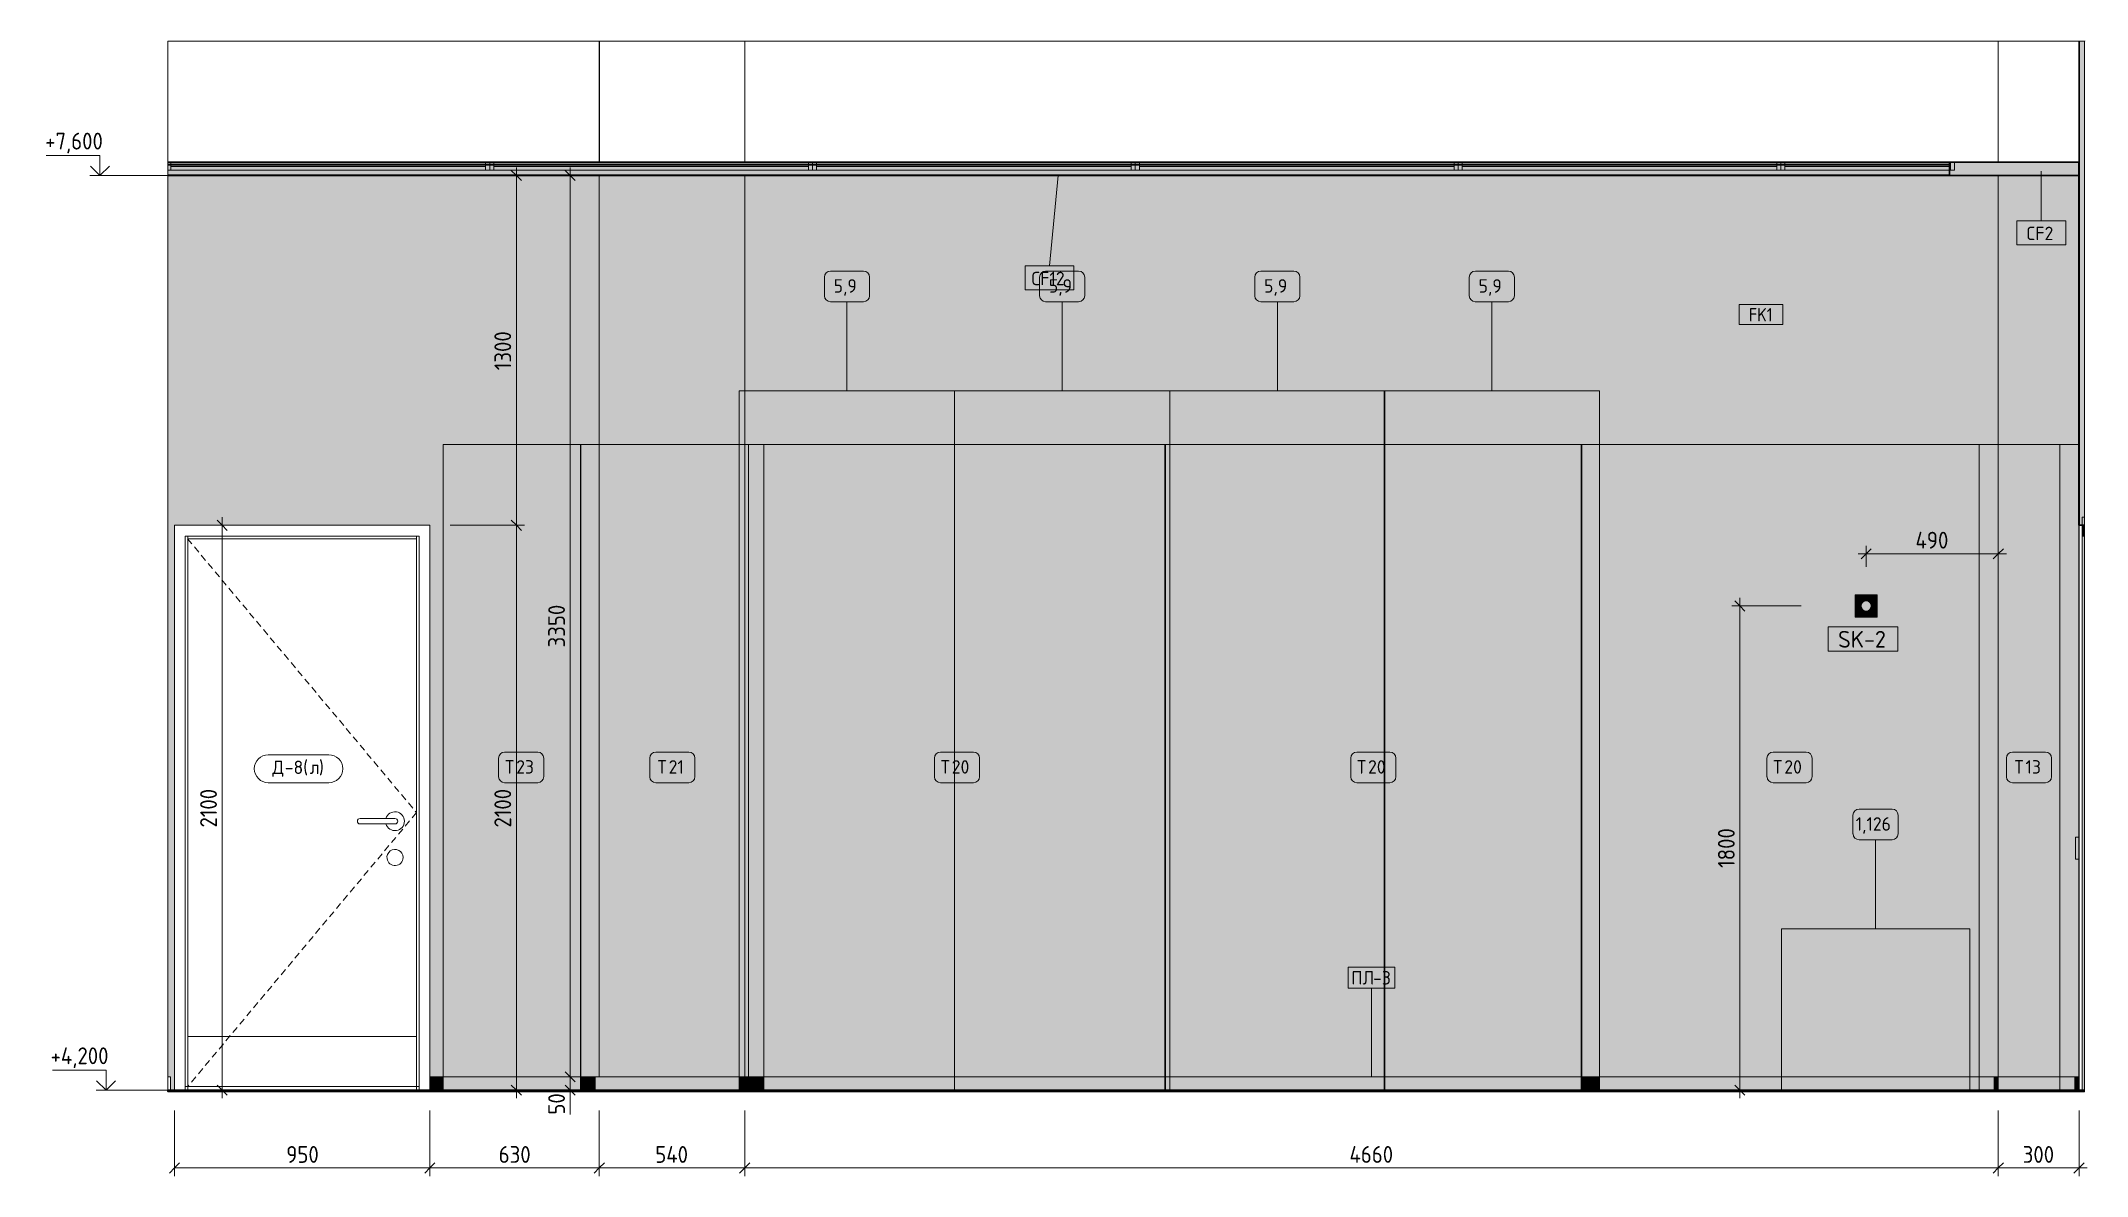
# Model space of a CAD drawing. Header units: millimetres. Extents: x 108302 to 166327, y -1987 to 21700.
# Drawn here: x 133972 to 141578, y 3881 to 8100 of the extents above; entities that cross this region are included whole.
import ezdxf

# ---------------------------------------------------------------- set-up
doc = ezdxf.new("R2010")
doc.units = ezdxf.units.MM
doc.linetypes.add('200_ШТРИХ__ш1_п0_6_', pattern=[40, 25, -15])
doc.linetypes.add('Штрих', pattern=[158.75, 79.375, -79.375])
for name, color, linetype, lineweight in [('A-ANNO-DIMS', 7, 'Continuous', 9), ('A-ANNO-DIMS-25', 7, 'Continuous', 9), ('A-CLNG-IDEN', 7, 'Continuous', 9), ('A-DOOR', 7, 'Continuous', 9), ('A-DOOR-2', 7, 'Штрих', 9), ('A-DOOR-3', 7, '200_ШТРИХ__ш1_п0_6_', 9), ('A-DOOR-FRAM-1', 7, 'Continuous', 9), ('A-DOOR-FRAM-2', 7, 'Continuous', 18), ('A-DOOR-IDEN', 7, 'Continuous', 9), ('A-FLOR', 7, 'Continuous', 9), ('A-GENM', 7, 'Continuous', 9), ('A-GENM-IDEN', 7, 'Continuous', 9), ('A-WALL', 7, 'Continuous', 9), ('A-WALL-IDEN', 7, 'Continuous', 9), ('A-WALL-PATT', 7, 'Continuous', 9), ('E-ELEC-EQPM', 7, 'Continuous', 9), ('E-ELEC-FIXT-IDEN', 7, 'Continuous', 9), ('G-ANNO-DIMS', 7, 'Continuous', 9), ('G-ANNO-DIMS-1', 7, 'Continuous', 20), ('I-FURN-IDEN', 7, 'Continuous', 9), ('I-WALL', 7, 'Continuous', 9), ('Электрические приборы', 7, 'Continuous', 9)]:
    doc.layers.add(name, color=color, linetype=linetype, lineweight=lineweight)
for name, color, linetype, lineweight, true_color in [('A-CLNG-1', 7, 'Continuous', 9, 0x787878), ('A-CLNG-FNSH-1', 251, 'Continuous', 30, 0x505050), ('A-CLNG-FNSH-2', 7, 'Continuous', 30, 0x3c3c3c), ('A-CLNG-FNSH-3', 7, 'Continuous', 30, 0x767676), ('A-CLNG-FNSH-4', 7, 'Continuous', 30, 0x5e5e5e), ('A-FLOR-1', 7, 'Continuous', 9, 0x787878), ('A-FLOR-FNSH-2', 7, 'Continuous', 30, 0x3c3c3c), ('A-FLOR-FNSH-3', 7, 'Continuous', 30, 0x757575), ('A-WALL-4', 7, 'Continuous', 30, 0x3c3c3c), ('A-WALL-FNSH-3', 7, 'Continuous', 30, 0x3c3c3c), ('I-FURN-13', 7, 'Continuous', 9, 0x9e9e9e), ('I-FURN-15', 7, 'Continuous', 9, 0xd1d1d1), ('I-FURN-16', 7, 'Continuous', 9, 0x9a9a9a), ('I-FURN-17', 7, 'Continuous', 9, 0xb8b8b8), ('I-FURN-18', 7, 'Continuous', 9, 0xdddddd), ('I-FURN-19', 7, 'Continuous', 9, 0xe6e6e6), ('I-FURN-2', 7, 'Continuous', 9, 0xacacac), ('I-FURN-20', 7, 'Continuous', 9, 0x949494), ('I-FURN-21', 7, 'Continuous', 9, 0xbababa), ('I-FURN-22', 7, 'Continuous', 9, 0xc3c3c3), ('I-FURN-23', 7, 'Continuous', 9, 0x8d8d8d), ('I-FURN-24', 7, 'Continuous', 9, 0xd3d3d3), ('I-FURN-25', 7, 'Continuous', 9, 0x9f9f9f), ('I-FURN-26', 7, 'Continuous', 9, 0xa6a6a6), ('I-FURN-27', 7, 'Continuous', 9, 0x858585), ('I-FURN-4', 7, 'Continuous', 9, 0xc0c0c0), ('I-WALL-1', 7, 'Continuous', 9, 0x787878), ('Розетки', 7, 'Continuous', 9, 0xff1e23)]:
    doc.layers.add(name, color=color, linetype=linetype, lineweight=lineweight, true_color=true_color)
doc.layers.add('I-FURN-14', color=7, linetype='Continuous', lineweight=9, true_color=0xfbfbfb, transparency=0.7)
doc.layers.add('I-FURN-3', color=7, linetype='Continuous', lineweight=9, true_color=0x7f7f7f, transparency=0.7)
doc.styles.add('GOST Common_1', font='GOST_Common.ttf', dxfattribs={"width": 0.9, "height": 50})
doc.styles.add('GOST Common_2', font='GOST_Common.ttf', dxfattribs={"height": 50})
doc.styles.add('GOST Common_3', font='GOST_Common.ttf', dxfattribs={"height": 62.5})
doc.styles.add('ISOCPEUR_1', font='isocpeur.ttf', dxfattribs={"width": 0.9, "height": 62.5})
doc.dimstyles.new('ISO-2_5_0_9К_БОЛЬШОЙ_1', dxfattribs={"dimscale": 304.8, "dimtxt": 62.248823, "dimasz": 0.123031, "dimexe": 0.098425, "dimexo": 0.246063, "dimgap": 0, "dimtad": 1, "dimdec": 0, "dimrnd": 10, "dimzin": 0, "dimdsep": 46, "dimtxsty": 'ISOCPEUR_1', "dimblk1": 'OBLIQUE', "dimblk2": 'OBLIQUE', "dimsah": 1, "dimcen": 0.09, "dimdle": 0.098425, "dimazin": 0, "dimtfac": 1, "dimtdec": 4, "dimtix": 1, "dimtmove": 0, "dimatfit": 3, "dimfxl": 1, "dimtvp": 1, "dimtolj": 1, "dimtzin": 0, "dimarcsym": 2})
doc.dimstyles.new('ISO-2_5_0_9К_БОЛЬШОЙ_2', dxfattribs={"dimscale": 304.8, "dimtxt": 62.248823, "dimasz": 0.123031, "dimexe": 0.098425, "dimexo": 0.246063, "dimgap": 0, "dimtad": 1, "dimdec": 0, "dimrnd": 10, "dimzin": 0, "dimdsep": 46, "dimtxsty": 'ISOCPEUR_1', "dimblk1": 'OBLIQUE', "dimblk2": 'OBLIQUE', "dimsah": 1, "dimcen": 0.09, "dimdle": 0.098425, "dimazin": 0, "dimtfac": 1, "dimtdec": 4, "dimtix": 1, "dimtmove": 1, "dimatfit": 3, "dimfxl": 1, "dimtvp": 1, "dimtolj": 1, "dimtzin": 0, "dimarcsym": 2})

msp = doc.modelspace()

# ---------------------------------------------------------------- texts
at = {"layer": 'A-CLNG-IDEN', "char_height": 50, "attachment_point": 1, "style": 'GOST Common_2'}
for s, insert, width in [('CF2', (141351.9, 7410), 132.278), ('CF12', (137652.8, 7242.3), 162.342)]:
    msp.add_mtext(s, dxfattribs=dict(at, insert=insert, width=width))
at = {"layer": 'A-DOOR-IDEN', "char_height": 50, "attachment_point": 1, "style": 'GOST Common_2'}
for s, insert, width in [('\\fGOST Common|b0|i0|c204|p34|;Д', (134832.5, 5425.3), 56.118), ('-8(', (134878.8, 5425.3), 112.236), ('\\fGOST Common|b0|i0|c204|p34|;л', (134971.4, 5425.3), 42.089), ('\\fGOST Common|b0|i0|c204|p34|;)', (135006.1, 5425.3), 24.051)]:
    msp.add_mtext(s, dxfattribs=dict(at, insert=insert, width=width))
at = {"layer": 'A-GENM-IDEN', "char_height": 50, "attachment_point": 1, "style": 'GOST Common_2'}
for s, insert, width in [('ПЛ', (138843.2, 4642.8), 98.207), ('-3', (138924.3, 4642.8), 86.181)]:
    msp.add_mtext(s, dxfattribs=dict(at, insert=insert, width=width))
at = {"layer": 'A-WALL-IDEN', "insert": (140321.3, 7107.5), "char_height": 50, "width": 111.835, "attachment_point": 1, "style": 'GOST Common_1'}
msp.add_mtext('FK1', dxfattribs=at)
at = {"layer": 'E-ELEC-FIXT-IDEN', "insert": (140652.8, 5907.5), "char_height": 62.5, "width": 228.481, "attachment_point": 1, "style": 'GOST Common_3'}
msp.add_mtext('SK-2', dxfattribs=at)
at = {"layer": 'I-FURN-IDEN', "char_height": 50, "attachment_point": 1, "style": 'GOST Common_2'}
for s, insert, width in [('5,9', (136919.1, 7214.7), 110.232), ('5,9', (137719.1, 7214.7), 110.232), ('5,9', (138519.1, 7214.7), 110.232), ('5,9', (139316.5, 7214.7), 110.232), ('\\fGOST Common|b0|i0|c204|p34|;Т', (135697.5, 5426.8), 50.105), ('23', (135738.9, 5426.8), 86.181), ('\\fGOST Common|b0|i0|c204|p34|;Т', (136264.4, 5426.8), 50.105), ('21', (136305.7, 5426.8), 74.156), ('\\fGOST Common|b0|i0|c204|p34|;Т', (137316.9, 5426.8), 50.105), ('20', (137358.2, 5426.8), 88.186), ('\\fGOST Common|b0|i0|c204|p34|;Т', (138864.3, 5426.8), 50.105), ('20', (138905.6, 5426.8), 88.186), ('\\fGOST Common|b0|i0|c204|p34|;Т', (140411.6, 5426.8), 50.105), ('20', (140453, 5426.8), 88.186), ('\\fGOST Common|b0|i0|c204|p34|;Т', (141308.3, 5426.8), 50.105), ('13', (141349.6, 5426.8), 72.152), ('1,126', (140718.1, 5214.7), 170.359)]:
    msp.add_mtext(s, dxfattribs=dict(at, insert=insert, width=width))

# ---------------------------------------------------------------- blocks, each defined once
blk = doc.blocks.new('110_Дверь_СКБ_1Ст_Внутренняя1 - Д-8 950x2100h_охрана-31784688-Развертка 2_47-2')
at = {"layer": 'A-DOOR'}
for p, q in [((-19800, 6250), (-20650, 6250)), ((-20650, 4400), (-20650, 6250)), ((-19800, 6250), (-19800, 4400)), ((-20010, 5210), (-19880, 5210)), ((-19880, 5190), (-20010, 5190)), ((-19880, 5210), (-19913.5, 5210)), ((-19913.5, 5190), (-19880, 5190)), ((-19800, 4400), (-20650, 4400)), ((-20650, 4400), (-20650, 4214)), ((-19800, 4214), (-19800, 4400)), ((-20650, 4214), (-19800, 4214))]:
    blk.add_line(p, q, dxfattribs=at)
for centre, radius, start, end in [((-20010, 5200), 10, 90, 270), ((-19880, 5200), 35, 0, 163.39845), ((-19880, 5200), 35, 196.60155, 0), ((-19880, 5200), 10, 270, 90), ((-19880, 5200), 10, 270, 90), ((-19880, 5065), 30, 0, 188.16992), ((-19880, 5065), 30, 188.16992, 0)]:
    blk.add_arc(centre, radius, start, end, dxfattribs=at)
at = {"layer": 'A-DOOR-2'}
for p, q in [((-19750, 6300), (-20700, 6300)), ((-20700, 4200), (-20700, 6300)), ((-19750, 6300), (-20700, 6300)), ((-20700, 4200), (-20700, 6300)), ((-19750, 4200), (-19750, 6300)), ((-19750, 4200), (-19750, 6300))]:
    blk.add_line(p, q, dxfattribs=at)
at = {"layer": 'A-DOOR-3'}
for p, q in [((-20651.4, 6250), (-19800, 5232)), ((-19800, 5232), (-20650, 4214))]:
    blk.add_line(p, q, dxfattribs=at)
at = {"layer": 'A-DOOR-FRAM-1'}
for p, q in [((-20660, 4200), (-20660, 6260)), ((-20660, 6260), (-19790, 6260)), ((-20650, 6250), (-20650, 6260)), ((-20650, 6260), (-20650, 4400)), ((-19800, 6250), (-20650, 6250)), ((-19800, 6260), (-19800, 6250)), ((-19800, 6260), (-19800, 4400)), ((-19790, 6260), (-19790, 4200)), ((-20650, 4214), (-20660, 4214)), ((-20650, 4214), (-20650, 4200)), ((-19800, 4214), (-19800, 4200)), ((-19790, 4214), (-19800, 4214))]:
    blk.add_line(p, q, dxfattribs=at)
blk = doc.blocks.new('Шкаф параметрический - 1_126-26329240-Развертка 2_47-2')
at = {"layer": 'I-FURN-13'}
blk.add_line((-14726.3, 4200), (-14026.3, 4200), dxfattribs=at)
at = {"layer": 'I-FURN-2'}
for p, q in [((-14726.3, 4800), (-14026.3, 4800)), ((-14726.3, 4800), (-14026.3, 4800)), ((-14026.3, 4800), (-14726.3, 4800)), ((-14726.3, 4800), (-14726.3, 4200)), ((-14026.3, 4800), (-14026.3, 4200))]:
    blk.add_line(p, q, dxfattribs=at)
at = {"layer": 'I-FURN-4'}
for p, q in [((-14726.3, 4800), (-14026.3, 4800)), ((-14726.3, 4800), (-14726.3, 4200)), ((-14026.3, 4200), (-14026.3, 4800))]:
    blk.add_line(p, q, dxfattribs=at)
blk = doc.blocks.new('Плинтус - Плинтус темный _ст_школа_-32862306-Развертка 2_47-2')
at = {"layer": 'A-GENM'}
for p, q in [((-20714, 4250), (-20724.4, 4250)), ((-20724.4, 4200), (-20714, 4200)), ((-20714, 4200), (-20714, 4250))]:
    blk.add_line(p, q, dxfattribs=at)
blk = doc.blocks.new('Плинтус - Плинтус темный _ст_школа_-32862307-Развертка 2_47-2')
at = {"layer": 'A-GENM'}
blk.add_hatch(color=256, dxfattribs=at).paths.add_polyline_path([(-19701, 4200), (-19701, 4250), (-19750, 4250), (-19750, 4200)])
for p, q in [((-19750, 4250), (-19701, 4250)), ((-19750, 4200), (-19750, 4250)), ((-19701, 4200), (-19750, 4200)), ((-19701, 4250), (-19191, 4250)), ((-19258, 4200), (-19701, 4200)), ((-19191, 4200), (-19258, 4200)), ((-19191, 4250), (-19189, 4250)), ((-19189, 4200), (-19191, 4200)), ((-19189, 4250), (-19136, 4250))]:
    blk.add_line(p, q, dxfattribs=at)
blk = doc.blocks.new('Плинтус - Плинтус темный _ст_школа_-33448702-Развертка 2_47-2')
at = {"layer": 'A-GENM'}
blk.add_line((-19136, 4200), (-19136, 4250), dxfattribs=at)
blk = doc.blocks.new('Плинтус - Плинтус темный _ст_школа_-32859004-Развертка 2_47-2')
at = {"layer": 'A-GENM'}
for p, q in [((-19136, 4250), (-18600, 4250)), ((-19136, 4250), (-19136, 4200)), ((-18600, 4200), (-19136, 4200)), ((-18600, 4250), (-18564, 4250)), ((-18564, 4200), (-18600, 4200)), ((-18564, 4200), (-18564, 4250))]:
    blk.add_line(p, q, dxfattribs=at)
blk = doc.blocks.new('Плинтус - Плинтус темный _ст_школа_-33448703-Развертка 2_47-2')
at = {"layer": 'A-GENM'}
blk.add_line((-18564, 4250), (-18564, 4200), dxfattribs=at)
blk = doc.blocks.new('Плинтус - Плинтус темный _ст_школа_-32862310-Развертка 2_47-2')
at = {"layer": 'A-GENM'}
for p, q in [((-18564, 4250), (-18509, 4250)), ((-18509, 4200), (-18564, 4200)), ((-18509, 4250), (-17018.4, 4250)), ((-18497.9, 4200), (-18509, 4200)), ((-17018.4, 4200), (-18497.9, 4200)), ((-17018.4, 4250), (-17015.8, 4250)), ((-17015.8, 4200), (-17018.4, 4200)), ((-17015.8, 4250), (-16202.6, 4250)), ((-16202.6, 4200), (-17015.8, 4200)), ((-16202.6, 4250), (-16200, 4250)), ((-16200, 4200), (-16202.6, 4200)), ((-16200, 4250), (-15471, 4250)), ((-15471, 4200), (-16200, 4200)), ((-15471, 4250), (-15468.4, 4250)), ((-15468.4, 4200), (-15471, 4200)), ((-15468.4, 4250), (-15402.6, 4250)), ((-15402.6, 4200), (-15468.4, 4200)), ((-15402.6, 4250), (-14726.3, 4250)), ((-15380.9, 4200), (-15402.6, 4200)), ((-14726.3, 4200), (-15380.9, 4200)), ((-14726.3, 4250), (-14026.3, 4250)), ((-14026.3, 4200), (-14726.3, 4200)), ((-14026.3, 4250), (-13991, 4250)), ((-13991, 4200), (-14026.3, 4200)), ((-13991, 4250), (-13936, 4250)), ((-13936, 4200), (-13991, 4200))]:
    blk.add_line(p, q, dxfattribs=at)
blk = doc.blocks.new('Плинтус - Плинтус темный _ст_школа_-32862308-Развертка 2_47-2')
at = {"layer": 'A-GENM'}
blk.add_line((-13936, 4200), (-13936, 4250), dxfattribs=at)
blk = doc.blocks.new('Плинтус - Плинтус темный _ст_школа_-32862147-Развертка 2_47-2')
at = {"layer": 'A-GENM'}
for p, q in [((-13936, 4250), (-13636, 4250)), ((-13936, 4250), (-13936, 4200)), ((-13636, 4200), (-13936, 4200))]:
    blk.add_line(p, q, dxfattribs=at)
blk = doc.blocks.new('Плинтус - Плинтус темный _ст_школа_-32862311-Развертка 2_47-2')
at = {"layer": 'A-GENM'}
for p, q in [((-13621, 4250), (-13636, 4250)), ((-13636, 4250), (-13636, 4200)), ((-13621, 4200), (-13636, 4200)), ((-13621, 4250), (-13621, 4200))]:
    blk.add_line(p, q, dxfattribs=at)
blk = doc.blocks.new('Роз - p220-27369574-Развертка 2_47-2')
at = {"layer": 'Розетки'}
for p, q in [((-14435.8, 5975.5), (-14435.8, 6024.5)), ((-14435.8, 6024.5), (-14386.8, 6024.5)), ((-14386.8, 6024.5), (-14386.8, 5975.5)), ((-14386.8, 5975.5), (-14435.8, 5975.5))]:
    blk.add_line(p, q, dxfattribs=at)
for start, end in [(90, 180), (0, 90), (180, 270), (270, 0)]:
    blk.add_arc((-14411.3, 6000), 19, start, end, dxfattribs=at)
blk = doc.blocks.new('Рамки - Рамка х1-27334609-Развертка 2_47-2')
at = {"layer": 'E-ELEC-EQPM'}
for p, q in [((-14452.3, 5959), (-14452.3, 6041)), ((-14452.3, 6041), (-14370.3, 6041)), ((-14435.8, 6024.5), (-14435.8, 5975.5)), ((-14386.8, 6024.5), (-14435.8, 6024.5)), ((-14386.8, 5975.5), (-14386.8, 6024.5)), ((-14370.3, 6041), (-14370.3, 5959)), ((-14370.3, 5959), (-14452.3, 5959)), ((-14435.8, 5975.5), (-14386.8, 5975.5))]:
    blk.add_line(p, q, dxfattribs=at)
blk = doc.blocks.new('Switch1 - Svitch х2-27451159-Развертка 2_47-2')
at = {"layer": 'Электрические приборы'}
for p, q in [((-13633, 5059), (-13633, 5141)), ((-13633, 5141), (-13621, 5141)), ((-13621, 5141), (-13621, 5059)), ((-13621, 5059), (-13633, 5059))]:
    blk.add_line(p, q, dxfattribs=at)
blk = doc.blocks.new('Мат в спортивном зале - Т9-31176880-Развертка 2_47-2')
at = {"layer": 'I-FURN-3'}
for points in [[(-13625.3, 4250), (-13621, 4250), (-13621, 5059), (-13633, 5059), (-13633, 5141), (-13621, 5141), (-13621, 6600), (-13691, 6600), (-13691, 4250), (-13636, 4250)], [(-13621, 4200), (-13621, 4250), (-13636, 4250), (-13636, 4200)]]:
    blk.add_hatch(color=256, dxfattribs=at).paths.add_polyline_path(points)
h = blk.add_hatch(color=256, dxfattribs=at)
h.paths.add_polyline_path([(-13691, 4200), (-13636, 4200), (-13636, 4250), (-13691, 4250)])
h.paths.add_polyline_path([(-13621, 5059), (-13621, 5141), (-13633, 5141), (-13633, 5059)])
at = {"layer": 'I-FURN-13'}
for p, q in [((-13691, 4250), (-13691, 6600)), ((-13621, 5141), (-13621, 6600)), ((-13621, 4250), (-13621, 5059))]:
    blk.add_line(p, q, dxfattribs=at)
at = {"layer": 'I-FURN-2'}
blk.add_line((-13621, 6600), (-13691, 6600), dxfattribs=at)
at = {"layer": 'I-FURN-4'}
for p, q in [((-13691, 6600), (-13621, 6600)), ((-13691, 4200), (-13691, 6600)), ((-13621, 6300), (-13621, 4200))]:
    blk.add_line(p, q, dxfattribs=at)
blk = doc.blocks.new('Мат в спортивном зале - Т13-31176944-Развертка 2_47-2')
at = {"layer": 'I-FURN-3'}
for points in [[(-13920, 4250), (-13691, 4250), (-13691, 6600), (-13921, 6600), (-13921, 4250)], [(-13921, 4200), (-13691, 4200), (-13691, 4250), (-13921, 4250)]]:
    blk.add_hatch(color=256, dxfattribs=at).paths.add_polyline_path(points)
at = {"layer": 'I-FURN-13'}
for p, q in [((-13921, 4250), (-13921, 6600)), ((-13691, 6600), (-13691, 4250))]:
    blk.add_line(p, q, dxfattribs=at)
at = {"layer": 'I-FURN-2'}
for p, q in [((-13691, 6600), (-13921, 6600)), ((-13691, 4200), (-13691, 6600)), ((-13691, 4200), (-13822.3, 4200))]:
    blk.add_line(p, q, dxfattribs=at)
at = {"layer": 'I-FURN-4'}
for p, q in [((-13921, 6600), (-13691, 6600)), ((-13921, 4200), (-13921, 6600))]:
    blk.add_line(p, q, dxfattribs=at)
blk = doc.blocks.new('Мат в спортивном зале - Т12-31176922-Развертка 2_47-2')
at = {"layer": 'I-FURN-3'}
blk.add_hatch(color=256, dxfattribs=at).paths.add_polyline_path([(-13921, 4200), (-13921, 4250), (-13936, 4250), (-13936, 4200)])
at = {"layer": 'I-FURN-13'}
blk.add_line((-13991, 4200), (-13936, 4200), dxfattribs=at)
at = {"layer": 'I-FURN-2'}
for p in [(-13921, 6600), (-13991, 4200)]:
    blk.add_line(p, (-13991, 6600), dxfattribs=at)
at = {"layer": 'I-FURN-20'}
blk.add_line((-13921, 4250), (-13921, 6600), dxfattribs=at)
at = {"layer": 'I-FURN-4'}
for p, q in [((-13991, 6600), (-13921, 6600)), ((-13991, 4200), (-13991, 6600)), ((-13921, 6600), (-13921, 4200))]:
    blk.add_line(p, q, dxfattribs=at)
blk = doc.blocks.new('Мат в спортивном зале - Т20-31224349-Развертка 2_47-2')
at = {"layer": 'I-FURN-3'}
for points in [[(-15471, 4250), (-15468.4, 4250), (-15468.4, 6600), (-15471, 6600), (-15471, 4255.6)], [(-15402.6, 4250), (-15402.6, 6600), (-15468.4, 6600), (-15468.4, 4250), (-15436.5, 4250)], [(-15468.4, 4200), (-15468.4, 4250), (-15471, 4250), (-15471, 4200)], [(-15468.4, 4200), (-15402.6, 4200), (-15402.6, 4250), (-15468.4, 4250)]]:
    blk.add_hatch(color=256, dxfattribs=at).paths.add_polyline_path(points)
h = blk.add_hatch(color=256, dxfattribs=at)
h.paths.add_polyline_path([(-15402.6, 4250), (-14726.3, 4250), (-14726.3, 4800), (-14026.3, 4800), (-14026.3, 4250), (-13991, 4250), (-13991, 6600), (-15402.6, 6600), (-15402.6, 4255.6)])
h.paths.add_polyline_path([(-14386.8, 5959), (-14452.3, 5959), (-14452.3, 6041), (-14370.3, 6041), (-14370.3, 5959), (-14378.9, 5959)])
h.paths.add_polyline_path([(-14411.3, 5981), (-14406.4, 5981.6), (-14401.8, 5983.5), (-14397.9, 5986.6), (-14394.9, 5990.5), (-14393, 5995.1), (-14392.3, 6000), (-14393, 6004.9), (-14395.4, 6010.2), (-14397.9, 6013.4), (-14401.8, 6016.5), (-14406.8, 6018.4), (-14411.3, 6019), (-14416.3, 6018.4), (-14420.8, 6016.5), (-14424.8, 6013.4), (-14427.8, 6009.5), (-14429.7, 6004.9), (-14430.3, 6000), (-14429.6, 5995), (-14427.8, 5990.5), (-14424.8, 5986.6), (-14420.8, 5983.5), (-14416.3, 5981.6)])
h = blk.add_hatch(color=256, dxfattribs=at)
h.paths.add_polyline_path([(-14726.3, 4250), (-14026.3, 4250), (-14026.3, 4800), (-14726.3, 4800), (-14726.3, 4316.7)])
h.paths.add_polyline_path([(-13988.5, 4250), (-13921, 4250), (-13921, 6600), (-13991, 6600), (-13991, 4250)])
h = blk.add_hatch(color=256, dxfattribs=at)
h.paths.add_polyline_path([(-14452.3, 5959), (-14370.3, 5959), (-14370.3, 6041), (-14452.3, 6041), (-14452.3, 5964.4)])
h.paths.add_polyline_path([(-14411.3, 5981), (-14416.3, 5981.6), (-14420.8, 5983.5), (-14424.8, 5986.6), (-14427.8, 5990.5), (-14429.7, 5995.1), (-14430.3, 6000), (-14429.7, 6004.9), (-14427.2, 6010.2), (-14424.8, 6013.4), (-14420.8, 6016.5), (-14416.3, 6018.4), (-14411.3, 6019), (-14406.4, 6018.4), (-14401.8, 6016.5), (-14397.9, 6013.4), (-14394.9, 6009.5), (-14393, 6004.9), (-14392.3, 6000), (-14393, 5995), (-14394.9, 5990.5), (-14397.9, 5986.6), (-14401.8, 5983.5), (-14406.4, 5981.6)])
h = blk.add_hatch(color=256, dxfattribs=at)
h.paths.add_polyline_path([(-15269.5, 4200), (-14726.3, 4200), (-14726.3, 4250), (-15402.6, 4250), (-15402.6, 4200), (-15297.4, 4200)])
h.paths.add_polyline_path([(-13991, 4200), (-13991, 4250), (-14026.3, 4250), (-14026.3, 4200)])
h = blk.add_hatch(color=256, dxfattribs=at)
h.paths.add_polyline_path([(-14045, 4200), (-14026.3, 4200), (-14026.3, 4250), (-14726.3, 4250), (-14726.3, 4200), (-14267.6, 4200)])
h.paths.add_polyline_path([(-13936, 4200), (-13936, 4250), (-13991, 4250), (-13991, 4200)])
at = {"layer": 'I-FURN-13'}
for p, q in [((-13921, 6600), (-13991, 6600)), ((-14026.3, 4200), (-14726.3, 4200)), ((-13936, 4200), (-13991, 4200))]:
    blk.add_line(p, q, dxfattribs=at)
at = {"layer": 'I-FURN-15'}
for p, q in [((-15471, 6600), (-15402.6, 6600)), ((-15471, 4200), (-15471, 6600)), ((-15380.9, 4200), (-15402.6, 4200))]:
    blk.add_line(p, q, dxfattribs=at)
at = {"layer": 'I-FURN-18'}
blk.add_line((-15402.6, 4200), (-15471, 4200), dxfattribs=at)
at = {"layer": 'I-FURN-2'}
for p, q in [((-13991, 6600), (-15402.6, 6600)), ((-13991, 6600), (-13921, 6600)), ((-14726.3, 4200), (-14935.6, 4200)), ((-13991, 4200), (-14026.3, 4200))]:
    blk.add_line(p, q, dxfattribs=at)
at = {"layer": 'I-FURN-20'}
blk.add_line((-13921, 4250), (-13921, 6600), dxfattribs=at)
at = {"layer": 'I-FURN-21'}
for p in [(-15468.4, 6600), (-15471, 4250)]:
    blk.add_line(p, (-15471, 6600), dxfattribs=at)
at = {"layer": 'I-FURN-22'}
blk.add_line((-15402.6, 6600), (-15468.4, 6600), dxfattribs=at)
at = {"layer": 'I-FURN-23'}
blk.add_line((-13921, 6600), (-13921, 4250), dxfattribs=at)
at = {"layer": 'I-FURN-4'}
blk.add_line((-15402.6, 6600), (-13991, 6600), dxfattribs=at)
blk = doc.blocks.new('Мат в спортивном зале - Т20-V27-Развертка 2_47-2')
at = {"layer": 'I-FURN-3'}
for points in [[(-17018.4, 4250), (-17015.8, 4250), (-17015.8, 6600), (-17018.4, 6600), (-17018.4, 4776)], [(-16202.6, 4250), (-16200, 4250), (-16200, 6600), (-16202.6, 6600), (-16202.6, 4682.8)], [(-17015.8, 4200), (-17015.8, 4250), (-17018.4, 4250), (-17018.4, 4200)], [(-16200, 4200), (-16200, 4250), (-16202.6, 4250), (-16202.6, 4200)]]:
    blk.add_hatch(color=256, dxfattribs=at).paths.add_polyline_path(points)
h = blk.add_hatch(color=256, dxfattribs=at)
h.paths.add_polyline_path([(-17015.8, 4250), (-16202.6, 4250), (-16202.6, 6600), (-17015.8, 6600), (-17015.8, 4776.8)])
h.paths.add_polyline_path([(-16200, 4250), (-15471, 4250), (-15471, 6600), (-16200, 6600), (-16200, 4682.8)])
h = blk.add_hatch(color=256, dxfattribs=at)
h.paths.add_polyline_path([(-15492.2, 4200), (-15471, 4200), (-15471, 4250), (-16200, 4250), (-16200, 4200), (-15603.5, 4200)])
h.paths.add_polyline_path([(-17000, 4200), (-16202.6, 4200), (-16202.6, 4250), (-17015.8, 4250), (-17015.8, 4200)])
at = {"layer": 'I-FURN-15'}
for p, q in [((-17018.4, 6600), (-16202.6, 6600)), ((-17018.4, 4200), (-17018.4, 6600)), ((-16200, 6600), (-15468.4, 6600)), ((-15468.4, 4200), (-15468.4, 6600))]:
    blk.add_line(p, q, dxfattribs=at)
at = {"layer": 'I-FURN-18'}
for p, q in [((-16202.6, 6600), (-16200, 6600)), ((-16202.6, 4200), (-17018.4, 4200)), ((-15468.4, 4200), (-16200, 4200))]:
    blk.add_line(p, q, dxfattribs=at)
at = {"layer": 'I-FURN-19'}
blk.add_line((-16200, 4200), (-16202.6, 4200), dxfattribs=at)
at = {"layer": 'I-FURN-21'}
for p, q in [((-17015.8, 6600), (-17018.4, 6600)), ((-17018.4, 4250), (-17018.4, 6600)), ((-15468.4, 6600), (-15471, 6600)), ((-15468.4, 6600), (-15468.4, 4250))]:
    blk.add_line(p, q, dxfattribs=at)
at = {"layer": 'I-FURN-22'}
for p, q in [((-16202.6, 6600), (-17015.8, 6600)), ((-15471, 6600), (-16200, 6600))]:
    blk.add_line(p, q, dxfattribs=at)
at = {"layer": 'I-FURN-24'}
blk.add_line((-16200, 6600), (-16202.6, 6600), dxfattribs=at)
blk = doc.blocks.new('Мат в спортивном зале - Т20-V28-Развертка 2_47-2')
at = {"layer": 'I-FURN-3'}
for points in [[(-18565.8, 4250), (-18509, 4250), (-18509, 6600), (-18565.8, 6600), (-18565.8, 4284)], [(-18509, 4250), (-17018.4, 4250), (-17018.4, 6600), (-18509, 6600), (-18509, 4263.1)], [(-18509, 4200), (-18509, 4250), (-18564, 4250), (-18564, 4200)], [(-17162.1, 4200), (-17018.4, 4200), (-17018.4, 4250), (-18509, 4250), (-18509, 4200), (-17800, 4200)]]:
    blk.add_hatch(color=256, dxfattribs=at).paths.add_polyline_path(points)
at = {"layer": 'I-FURN-15'}
for p in [(-18509, 6600), (-17015.8, 4200)]:
    blk.add_line(p, (-17015.8, 6600), dxfattribs=at)
at = {"layer": 'I-FURN-16'}
blk.add_line((-18509, 4200), (-18564, 4200), dxfattribs=at)
at = {"layer": 'I-FURN-17'}
blk.add_line((-18497.9, 4200), (-18509, 4200), dxfattribs=at)
at = {"layer": 'I-FURN-18'}
blk.add_line((-17015.8, 4200), (-18497.9, 4200), dxfattribs=at)
at = {"layer": 'I-FURN-21'}
for q in [(-17018.4, 6600), (-17015.8, 4250)]:
    blk.add_line((-17015.8, 6600), q, dxfattribs=at)
at = {"layer": 'I-FURN-22'}
blk.add_line((-17018.4, 6600), (-18509, 6600), dxfattribs=at)
at = {"layer": 'I-FURN-25'}
for p in [(-18509, 6600), (-18565.8, 4250)]:
    blk.add_line(p, (-18565.8, 6600), dxfattribs=at)
at = {"layer": 'I-FURN-26'}
for p, q in [((-18565.8, 6600), (-18509, 6600)), ((-18565.8, 4250), (-18565.8, 6600))]:
    blk.add_line(p, q, dxfattribs=at)
blk = doc.blocks.new('Мат в спортивном зале - Т22-31224358-Развертка 2_47-2')
at = {"layer": 'I-FURN-3'}
blk.add_hatch(color=256, dxfattribs=at).paths.add_polyline_path([(-18565.8, 4250), (-18565.8, 6600), (-18579, 6600), (-18579, 4250)])
at = {"layer": 'I-FURN-16'}
blk.add_line((-18564, 4200), (-18509, 4200), dxfattribs=at)
at = {"layer": 'I-FURN-17'}
for p, q in [((-18579, 6600), (-18509, 6600)), ((-18579, 4250), (-18579, 6600)), ((-18509, 4200), (-18509, 6600))]:
    blk.add_line(p, q, dxfattribs=at)
at = {"layer": 'I-FURN-26'}
for p, q in [((-18509, 6600), (-18579, 6600)), ((-18509, 4200), (-18509, 6600)), ((-18509, 4200), (-18564, 4200))]:
    blk.add_line(p, q, dxfattribs=at)
blk = doc.blocks.new('Мат в спортивном зале - Т21-31224356-Развертка 2_47-2')
at = {"layer": 'I-FURN-3'}
for points in [[(-19115.5, 4250), (-18600, 4250), (-18600, 6600), (-19121, 6600), (-19121, 4250), (-19120, 4250)], [(-18579, 4250), (-18579, 6600), (-18600, 6600), (-18600, 4250), (-18579.4, 4250)], [(-18943.2, 4200), (-18600, 4200), (-18600, 4250), (-19136, 4250), (-19136, 4200), (-19100, 4200)], [(-18565.8, 4200), (-18564, 4200), (-18564, 4250), (-18600, 4250), (-18600, 4200), (-18579, 4200)]]:
    blk.add_hatch(color=256, dxfattribs=at).paths.add_polyline_path(points)
at = {"layer": 'I-FURN-13'}
for p in [(-19121, 6600), (-19189, 4200)]:
    blk.add_line(p, (-19189, 6600), dxfattribs=at)
at = {"layer": 'I-FURN-15'}
for p, q in [((-18600, 6600), (-18509, 6600)), ((-18509, 4200), (-18509, 6600)), ((-18600, 4200), (-18720.6, 4200))]:
    blk.add_line(p, q, dxfattribs=at)
at = {"layer": 'I-FURN-16'}
blk.add_line((-18564, 4200), (-18509, 4200), dxfattribs=at)
at = {"layer": 'I-FURN-17'}
blk.add_line((-18579, 6600), (-18600, 6600), dxfattribs=at)
at = {"layer": 'I-FURN-18'}
blk.add_line((-18509, 4200), (-18600, 4200), dxfattribs=at)
at = {"layer": 'I-FURN-2'}
blk.add_line((-18600, 6600), (-19121, 6600), dxfattribs=at)
at = {"layer": 'I-FURN-20'}
blk.add_line((-19189, 4200), (-19136, 4200), dxfattribs=at)
at = {"layer": 'I-FURN-26'}
for q in [(-18579, 6600), (-18509, 4200)]:
    blk.add_line((-18509, 6600), q, dxfattribs=at)
at = {"layer": 'I-FURN-4'}
for p, q in [((-19189, 6600), (-18600, 6600)), ((-19189, 4200), (-19189, 6600))]:
    blk.add_line(p, q, dxfattribs=at)
blk = doc.blocks.new('Мат в спортивном зале - Т22-31224360-Развертка 2_47-2')
at = {"layer": 'I-FURN-13'}
for p, q in [((-19121, 6600), (-19189, 6600)), ((-19136, 4200), (-19189, 4200))]:
    blk.add_line(p, q, dxfattribs=at)
at = {"layer": 'I-FURN-2'}
for p, q in [((-19189, 6600), (-19191, 6600)), ((-19191, 6600), (-19191, 4200)), ((-19189, 6600), (-19121, 6600)), ((-19121, 6600), (-19121, 4250)), ((-19189, 4200), (-19191, 4200))]:
    blk.add_line(p, q, dxfattribs=at)
at = {"layer": 'I-FURN-23'}
blk.add_line((-19191, 4200), (-19189, 4200), dxfattribs=at)
at = {"layer": 'I-FURN-4'}
for q in [(-19189, 6600), (-19191, 4200)]:
    blk.add_line((-19191, 6600), q, dxfattribs=at)
blk = doc.blocks.new('Мат в спортивном зале - Т23-31224362-Развертка 2_47-2')
at = {"layer": 'I-FURN-3'}
for points in [[(-19318.8, 4250), (-19191, 4250), (-19191, 6600), (-19701, 6600), (-19701, 4250), (-19388.5, 4250)], [(-19189, 4250), (-19189, 6600), (-19191, 6600), (-19191, 4250)], [(-19136, 4250), (-19121, 4250), (-19121, 6600), (-19189, 6600), (-19189, 4250)], [(-19388.5, 4200), (-19191, 4200), (-19191, 4250), (-19701, 4250), (-19701, 4200)], [(-19189, 4200), (-19189, 4250), (-19191, 4250), (-19191, 4200)], [(-19136, 4200), (-19136, 4250), (-19189, 4250), (-19189, 4200)]]:
    blk.add_hatch(color=256, dxfattribs=at).paths.add_polyline_path(points)
at = {"layer": 'I-FURN-13'}
for q in [(-19191, 6600), (-19121, 6600)]:
    blk.add_line((-19189, 6600), q, dxfattribs=at)
at = {"layer": 'I-FURN-2'}
for p, q in [((-19191, 6600), (-19701, 6600)), ((-19701, 4250), (-19701, 6600)), ((-19191, 6600), (-19189, 6600)), ((-19258, 4200), (-19388.5, 4200))]:
    blk.add_line(p, q, dxfattribs=at)
at = {"layer": 'I-FURN-20'}
for p, q in [((-19121, 6600), (-19189, 6600)), ((-19191, 4200), (-19258, 4200))]:
    blk.add_line(p, q, dxfattribs=at)
at = {"layer": 'I-FURN-23'}
blk.add_line((-19189, 4200), (-19191, 4200), dxfattribs=at)
at = {"layer": 'I-FURN-4'}
for p, q in [((-19701, 6600), (-19191, 6600)), ((-19701, 4200), (-19701, 6600))]:
    blk.add_line(p, q, dxfattribs=at)
blk = doc.blocks.new('110_Дверь_СКБ_2Ст - Д-6_п__ ДОО_Дв_1450x2100h_Дверь из раздевальной в коридор-32371698-Развертка 2_47-2')
at = {"layer": 'A-DOOR-FRAM-1'}
for points in [[(-13600, 6260), (-13600, 6300), (-13608, 6300), (-13608, 6260)], [(-13600, 4200), (-13600, 6260), (-13608, 6260), (-13608, 4200)], [(-13600, 6260), (-13599.7, 6260), (-13599.7, 6300), (-13600, 6300)], [(-13599.7, 4200), (-13599.7, 6260), (-13600, 6260), (-13600, 4200)]]:
    blk.add_hatch(color=256, dxfattribs=at).paths.add_polyline_path(points)
for p, q in [((-13608, 4200), (-13608, 6260)), ((-13600, 6260), (-13600, 4200)), ((-13600, 4200), (-13600, 6260))]:
    blk.add_line(p, q, dxfattribs=at)
at = {"layer": 'A-DOOR-FRAM-2'}
for p, q in [((-13608, 6330), (-13608, 6260)), ((-13600, 6330), (-13608, 6330)), ((-13600, 6260), (-13600, 6330)), ((-13608, 6260), (-13600, 6260)), ((-13599.7, 6300), (-13600, 6300)), ((-13600, 6300), (-13600, 6260)), ((-13600, 6260), (-13599.7, 6260))]:
    blk.add_line(p, q, dxfattribs=at)
blk = doc.blocks.new('Панель потолочная 630мм - Панель потолочная_ 630х600-33060716-Развертка 2_47-2')
at = {"layer": 'I-FURN-3'}
h = blk.add_hatch(color=256, dxfattribs=at)
h.paths.add_polyline_path([(-14728, 7620), (-14083, 7620), (-14083, 7650), (-14728, 7650), (-14728, 7627.5)])
h.paths.add_polyline_path([(-14559.9, 7633.3), (-14713, 7633.4), (-14712.9, 7638.3), (-14098, 7638.3), (-14098, 7633.3), (-14552.9, 7633.3)])
h = blk.add_hatch(color=256, dxfattribs=at)
h.paths.add_polyline_path([(-14525.1, 7635.8), (-14098, 7635.8), (-14098, 7636.5), (-14100.6, 7636.5), (-14100.6, 7635.8), (-14104.1, 7635.8), (-14104.1, 7636.5), (-14107.6, 7636.5), (-14107.6, 7635.9), (-14135.4, 7635.9), (-14135.4, 7636.5), (-14142.4, 7636.5), (-14142.4, 7635.9), (-14149.3, 7635.9), (-14149.3, 7636.5), (-14156.3, 7636.5), (-14156.3, 7635.9), (-14163.3, 7635.9), (-14163.3, 7636.5), (-14170.2, 7636.5), (-14170.2, 7635.9), (-14177.2, 7635.9), (-14177.2, 7636.5), (-14184.1, 7636.5), (-14184.1, 7635.9), (-14212, 7636), (-14212, 7636.5), (-14215.4, 7636.5), (-14215.4, 7636), (-14295.5, 7636.1), (-14295.5, 7636.5), (-14302.4, 7636.5), (-14302.4, 7636.1), (-14344.2, 7636.1), (-14344.2, 7636.5), (-14347.6, 7636.5), (-14347.6, 7636.1), (-14713, 7636.5), (-14712.9, 7635.8), (-14532, 7635.8)])
h.paths.add_polyline_path([(-14107.6, 7638.3), (-14107.6, 7638.3), (-14111.1, 7638.3)])
h.paths.add_polyline_path([(-14525.1, 7638.3), (-14525.1, 7638.3), (-14532, 7638.3)])
h.paths.add_polyline_path([(-14149.3, 7638.3), (-14149.3, 7638.3), (-14156.3, 7638.3)])
h.paths.add_polyline_path([(-14184.1, 7638.3), (-14184.1, 7638.3), (-14191.1, 7638.3)])
h.paths.add_polyline_path([(-14222.4, 7638.3), (-14222.4, 7638.3), (-14225.9, 7638.3)])
h.paths.add_polyline_path([(-14260.7, 7638.3), (-14260.7, 7638.3), (-14267.6, 7638.3)])
h.paths.add_polyline_path([(-14566.8, 7638.3), (-14566.8, 7638.3), (-14573.8, 7638.3)])
h.paths.add_polyline_path([(-14372, 7638.3), (-14372, 7638.3), (-14378.9, 7638.3)])
h.paths.add_polyline_path([(-14337.2, 7638.3), (-14337.2, 7638.3), (-14340.7, 7638.3)])
h.paths.add_polyline_path([(-14225.9, 7638.3), (-14225.9, 7638.3), (-14232.8, 7638.3)])
h.paths.add_polyline_path([(-14302.4, 7638.3), (-14302.4, 7638.3), (-14309.4, 7638.3)])
h.paths.add_polyline_path([(-14378.9, 7638.3), (-14378.9, 7638.3), (-14385.9, 7638.3)])
h.paths.add_polyline_path([(-14455.5, 7638.3), (-14455.5, 7638.3), (-14462.4, 7638.3)])
h.paths.add_polyline_path([(-14608.6, 7638.3), (-14608.6, 7638.3), (-14615.5, 7638.3)])
at = {"layer": 'I-FURN-13'}
for p, q in [((-14098, 7650), (-14713, 7650)), ((-14713, 7620), (-14713, 7650)), ((-14098, 7638.3), (-14713, 7638.3)), ((-14713, 7636.5), (-14713, 7638.3)), ((-14713, 7638.3), (-14713, 7638.3)), ((-14713, 7635.8), (-14713, 7636.5)), ((-14713, 7633.3), (-14713, 7635.8)), ((-14713, 7633.3), (-14098, 7633.3)), ((-14713, 7620), (-14098, 7620)), ((-14098, 7620), (-14098, 7650)), ((-14098, 7638.3), (-14098, 7637.1)), ((-14098, 7637.1), (-14098, 7635.8)), ((-14098, 7635.8), (-14098, 7633.3))]:
    blk.add_line(p, q, dxfattribs=at)
at = {"layer": 'I-FURN-23'}
for p, q in [((-14713, 7636.5), (-14713, 7638.3)), ((-14713, 7638.3), (-14713, 7638.3)), ((-14713, 7638.3), (-14713, 7636.5)), ((-14713, 7635.8), (-14713, 7636.5)), ((-14713, 7636.5), (-14713, 7635.8)), ((-14713, 7633.4), (-14713, 7635.8)), ((-14713, 7635.8), (-14713, 7635.2)), ((-14713, 7635.2), (-14713, 7634.6)), ((-14713, 7634.6), (-14713, 7633.7)), ((-14713, 7633.7), (-14713, 7633.3)), ((-14713, 7633.3), (-14713, 7633.4)), ((-14713, 7633.3), (-14098, 7633.3)), ((-14098, 7638.3), (-14712.9, 7638.3)), ((-14098, 7638.3), (-14098, 7636.5)), ((-14098, 7637.1), (-14098, 7638.3)), ((-14098, 7635.8), (-14098, 7637.1)), ((-14098, 7636.5), (-14098, 7635.8)), ((-14098, 7635.8), (-14098, 7634.6)), ((-14098, 7635.2), (-14098, 7635.8)), ((-14098, 7633.3), (-14098, 7635.2)), ((-14098, 7634.6), (-14098, 7633.3))]:
    blk.add_line(p, q, dxfattribs=at)
at = {"layer": 'I-FURN-27'}
for p, q in [((-14712.9, 7638.3), (-14713, 7638.3)), ((-14713, 7638.3), (-14713, 7635.8)), ((-14713, 7635.8), (-14713, 7633.3)), ((-14098, 7638), (-14098, 7638.3)), ((-14098, 7638.3), (-14098, 7638.3)), ((-14098, 7635.8), (-14098, 7638)), ((-14098, 7633.3), (-14098, 7635.8))]:
    blk.add_line(p, q, dxfattribs=at)
at = {"layer": 'I-FURN-4'}
for p, q in [((-14728, 7650), (-14083, 7650)), ((-14728, 7620), (-14728, 7650)), ((-14083, 7620), (-14728, 7620)), ((-14083, 7620), (-14083, 7650))]:
    blk.add_line(p, q, dxfattribs=at)
blk = doc.blocks.new('Панель потолочная 630мм - Панель потолочная_ 630х600-V29-Развертка 2_47-2')
at = {"layer": 'I-FURN-3'}
h = blk.add_hatch(color=256, dxfattribs=at)
h.paths.add_polyline_path([(-14100.6, 7635.8), (-14100.6, 7636.5), (-14098, 7636.5), (-14098, 7638.3), (-14713, 7638.3), (-14712.9, 7636.5), (-14347.6, 7636.1), (-14347.6, 7636.5), (-14344.2, 7636.5), (-14344.2, 7636.1), (-14302.4, 7636.1), (-14302.4, 7636.5), (-14295.5, 7636.5), (-14295.5, 7636.1), (-14215.4, 7636), (-14215.4, 7636.5), (-14212, 7636.5), (-14212, 7636), (-14184.1, 7635.9), (-14184.1, 7636.5), (-14177.2, 7636.5), (-14177.2, 7635.9), (-14170.2, 7635.9), (-14170.2, 7636.5), (-14163.3, 7636.5), (-14163.3, 7635.9), (-14156.3, 7635.9), (-14156.3, 7636.5), (-14149.3, 7636.5), (-14149.3, 7635.9), (-14142.4, 7635.9), (-14142.4, 7636.5), (-14135.4, 7636.5), (-14135.4, 7635.9), (-14107.6, 7635.9), (-14107.6, 7636.5), (-14104.1, 7636.5), (-14104.1, 7635.8), (-14101, 7635.8)])
h.paths.add_polyline_path([(-14685.1, 7638.3), (-14685.1, 7638.3), (-14678.1, 7638.3)])
blk.add_hatch(color=256, dxfattribs=at).paths.add_polyline_path([(-14392.9, 7633.3), (-14098, 7633.4), (-14098, 7635.8), (-14713, 7635.8), (-14712.9, 7633.3), (-14399.8, 7633.3)])
at = {"layer": 'I-FURN-13'}
for p, q in [((-14098, 7650), (-14713, 7650)), ((-14713, 7620), (-14713, 7650)), ((-14098, 7638.3), (-14713, 7638.3)), ((-14713, 7635.8), (-14713, 7638.3)), ((-14713, 7633.3), (-14713, 7635.8)), ((-14713, 7633.3), (-14098, 7633.3)), ((-14713, 7620), (-14098, 7620)), ((-14098, 7620), (-14098, 7650)), ((-14098, 7638.3), (-14098, 7635.8)), ((-14098, 7635.8), (-14098, 7633.3))]:
    blk.add_line(p, q, dxfattribs=at)
at = {"layer": 'I-FURN-23'}
for p, q in [((-14713, 7638), (-14713, 7638.3)), ((-14713, 7638.3), (-14713, 7638.3)), ((-14713, 7638.3), (-14713, 7635.8)), ((-14713, 7637.6), (-14713, 7638)), ((-14713, 7637.1), (-14713, 7637.6)), ((-14713, 7635.8), (-14713, 7637.1)), ((-14713, 7633.7), (-14713, 7635.8)), ((-14713, 7635.8), (-14713, 7633.3)), ((-14713, 7633.3), (-14713, 7633.7)), ((-14713, 7633.3), (-14098, 7633.3)), ((-14098, 7638.3), (-14712.9, 7638.3)), ((-14098, 7638.3), (-14098, 7637.6)), ((-14098, 7637.6), (-14098, 7638.3)), ((-14098, 7637.6), (-14098, 7635.8)), ((-14098, 7635.8), (-14098, 7637.6)), ((-14098, 7635.8), (-14098, 7635.2)), ((-14098, 7634.6), (-14098, 7635.8)), ((-14098, 7635.2), (-14098, 7633.7)), ((-14098, 7633.3), (-14098, 7634.6)), ((-14098, 7633.7), (-14098, 7633.3))]:
    blk.add_line(p, q, dxfattribs=at)
at = {"layer": 'I-FURN-27'}
for p, q in [((-14712.9, 7638.3), (-14713, 7638.3)), ((-14713, 7638.3), (-14713, 7635.8)), ((-14713, 7638.3), (-14713, 7638.3)), ((-14713, 7635.8), (-14713, 7634.1)), ((-14713, 7634.1), (-14713, 7633.7)), ((-14713, 7633.7), (-14713, 7633.3)), ((-14098, 7638.3), (-14098, 7638.3)), ((-14098, 7635.8), (-14098, 7638.3)), ((-14098, 7634.6), (-14098, 7635.8)), ((-14098, 7633.7), (-14098, 7634.6)), ((-14098, 7633.4), (-14098, 7633.7)), ((-14098, 7633.3), (-14098, 7633.4))]:
    blk.add_line(p, q, dxfattribs=at)
at = {"layer": 'I-FURN-4'}
for p, q in [((-14728, 7650), (-14083, 7650)), ((-14728, 7620), (-14728, 7650)), ((-14083, 7620), (-14728, 7620)), ((-14083, 7620), (-14083, 7650))]:
    blk.add_line(p, q, dxfattribs=at)
blk = doc.blocks.new('Панель потолочная - Панель потолочная_ 1200х600-33054558-Развертка 2_47-2')
at = {"layer": 'I-FURN-3'}
h = blk.add_hatch(color=256, dxfattribs=at)
h.paths.add_polyline_path([(-15928, 7620), (-14728, 7620), (-14728, 7650), (-15928, 7650), (-15928, 7627.5)])
h.paths.add_polyline_path([(-15840.1, 7633.3), (-15913, 7633.4), (-15913, 7638.3), (-14743, 7638.3), (-14743, 7633.3), (-15826.2, 7633.3)])
for points in [[(-15325.2, 7635.8), (-14743, 7635.8), (-14743, 7638.3), (-15913, 7638.3), (-15913, 7635.8), (-15339.1, 7635.8)], [(-15913, 7633.3), (-14743, 7633.7), (-14743, 7635.8), (-15913, 7635.8), (-15913, 7633.4)]]:
    blk.add_hatch(color=256, dxfattribs=at).paths.add_polyline_path(points)
at = {"layer": 'I-FURN-13'}
for p, q in [((-14743, 7638.3), (-15913, 7638.3)), ((-15913, 7635.8), (-15913, 7638.3)), ((-15913, 7638.3), (-15913, 7635.8)), ((-15913, 7633.3), (-15913, 7635.8)), ((-15913, 7635.8), (-15913, 7633.3)), ((-15913, 7633.3), (-14743, 7633.3)), ((-14743, 7638.3), (-14743, 7635.8)), ((-14743, 7635.8), (-14743, 7638.3)), ((-14743, 7635.8), (-14743, 7633.3)), ((-14743, 7633.3), (-14743, 7635.8))]:
    blk.add_line(p, q, dxfattribs=at)
at = {"layer": 'I-FURN-2'}
for p, q in [((-14743, 7650), (-15913, 7650)), ((-15913, 7620), (-15913, 7650)), ((-14743, 7638.3), (-15913, 7638.3)), ((-15913, 7637.6), (-15913, 7638.3)), ((-15913, 7635.8), (-15913, 7637.6)), ((-15913, 7633.3), (-15913, 7635.8)), ((-15913, 7633.3), (-14743, 7633.3)), ((-15913, 7620), (-14743, 7620)), ((-14743, 7620), (-14743, 7650)), ((-14743, 7638.3), (-14743, 7635.8)), ((-14743, 7635.8), (-14743, 7634.1)), ((-14743, 7634.1), (-14743, 7633.3))]:
    blk.add_line(p, q, dxfattribs=at)
at = {"layer": 'I-FURN-20'}
for p, q in [((-15913, 7638.3), (-15913, 7638.3)), ((-15913, 7638.3), (-15913, 7638)), ((-15913, 7638), (-15913, 7637.6)), ((-15913, 7637.6), (-15913, 7637.1)), ((-15913, 7637.1), (-15913, 7635.8)), ((-15913, 7635.8), (-15913, 7635.2)), ((-15913, 7635.2), (-15913, 7633.3)), ((-14743, 7638), (-14743, 7638.3)), ((-14743, 7638.3), (-14743, 7638.3)), ((-14743, 7635.8), (-14743, 7638)), ((-14743, 7635.2), (-14743, 7635.8)), ((-14743, 7634.6), (-14743, 7635.2)), ((-14743, 7634.1), (-14743, 7634.6)), ((-14743, 7633.7), (-14743, 7634.1)), ((-14743, 7633.3), (-14743, 7633.7))]:
    blk.add_line(p, q, dxfattribs=at)
at = {"layer": 'I-FURN-4'}
for p, q in [((-15928, 7650), (-14728, 7650)), ((-15928, 7620), (-15928, 7650)), ((-14728, 7620), (-15928, 7620)), ((-14728, 7620), (-14728, 7650))]:
    blk.add_line(p, q, dxfattribs=at)
blk = doc.blocks.new('Панель потолочная - Панель потолочная_ 1200х600-V30-Развертка 2_47-2')
at = {"layer": 'I-FURN-3'}
h = blk.add_hatch(color=256, dxfattribs=at)
h.paths.add_polyline_path([(-17128, 7620), (-15928, 7620), (-15928, 7650), (-17128, 7650), (-17128, 7627.5)])
h.paths.add_polyline_path([(-16090.6, 7633.3), (-17113, 7633.4), (-17113, 7638.3), (-15943, 7638.3), (-15943, 7633.3), (-16076.6, 7633.3)])
for points in [[(-16521.9, 7635.8), (-15943, 7635.8), (-15943, 7638.3), (-17113, 7638.3), (-17113, 7635.8), (-16535.9, 7635.8)], [(-16521.9, 7633.3), (-15943, 7633.4), (-15943, 7635.8), (-17113, 7635.8), (-17113, 7633.3), (-16535.9, 7633.3)]]:
    blk.add_hatch(color=256, dxfattribs=at).paths.add_polyline_path(points)
at = {"layer": 'I-FURN-13'}
for p, q in [((-15943, 7638.3), (-17113, 7638.3)), ((-17113, 7635.8), (-17113, 7638.3)), ((-17113, 7638.3), (-17113, 7635.8)), ((-17113, 7633.3), (-17113, 7635.8)), ((-17113, 7635.8), (-17113, 7633.3)), ((-17113, 7633.3), (-15943, 7633.3)), ((-15943, 7638.3), (-15943, 7635.8)), ((-15943, 7635.8), (-15943, 7638.3)), ((-15943, 7635.8), (-15943, 7633.3)), ((-15943, 7633.3), (-15943, 7635.8))]:
    blk.add_line(p, q, dxfattribs=at)
at = {"layer": 'I-FURN-2'}
for p, q in [((-15943, 7650), (-17113, 7650)), ((-17113, 7620), (-17113, 7650)), ((-15943, 7638.3), (-17113, 7638.3)), ((-17113, 7635.8), (-17113, 7638.3)), ((-17113, 7635.2), (-17113, 7635.8)), ((-17113, 7633.3), (-17113, 7635.2)), ((-17113, 7633.3), (-15943, 7633.3)), ((-17113, 7620), (-15943, 7620)), ((-15943, 7620), (-15943, 7650)), ((-15943, 7638.3), (-15943, 7637.6)), ((-15943, 7637.6), (-15943, 7636.5)), ((-15943, 7636.5), (-15943, 7635.8)), ((-15943, 7635.8), (-15943, 7633.3))]:
    blk.add_line(p, q, dxfattribs=at)
at = {"layer": 'I-FURN-20'}
for p, q in [((-17113, 7638.3), (-17113, 7635.8)), ((-17113, 7635.8), (-17113, 7633.3)), ((-15943, 7638), (-15943, 7638.3)), ((-15943, 7638.3), (-15943, 7638.3)), ((-15943, 7637.6), (-15943, 7638)), ((-15943, 7637.1), (-15943, 7637.6)), ((-15943, 7635.8), (-15943, 7637.1)), ((-15943, 7635.2), (-15943, 7635.8)), ((-15943, 7634.6), (-15943, 7635.2)), ((-15943, 7634.1), (-15943, 7634.6)), ((-15943, 7633.7), (-15943, 7634.1)), ((-15943, 7633.4), (-15943, 7633.7)), ((-15943, 7633.3), (-15943, 7633.4))]:
    blk.add_line(p, q, dxfattribs=at)
at = {"layer": 'I-FURN-4'}
for p, q in [((-17128, 7650), (-15928, 7650)), ((-17128, 7620), (-17128, 7650)), ((-15928, 7620), (-17128, 7620)), ((-15928, 7620), (-15928, 7650))]:
    blk.add_line(p, q, dxfattribs=at)
blk = doc.blocks.new('Панель потолочная - Панель потолочная_ 1200х600-V31-Развертка 2_47-2')
at = {"layer": 'I-FURN-3'}
h = blk.add_hatch(color=256, dxfattribs=at)
h.paths.add_polyline_path([(-17718.7, 7620), (-17128, 7620), (-17128, 7650), (-18328, 7650), (-18328, 7620), (-17746.5, 7620)])
h.paths.add_polyline_path([(-18233.6, 7633.3), (-18313, 7633.4), (-18313, 7638.3), (-17143, 7638.3), (-17143, 7633.3), (-18219.6, 7633.3)])
for points in [[(-17732.6, 7635.8), (-17143, 7635.8), (-17143, 7638.3), (-18313, 7638), (-18313, 7635.8), (-17746.5, 7635.8)], [(-17732.6, 7633.3), (-17143, 7633.4), (-17143, 7635.8), (-18313, 7635.8), (-18313, 7633.3), (-17746.5, 7633.3)]]:
    blk.add_hatch(color=256, dxfattribs=at).paths.add_polyline_path(points)
at = {"layer": 'I-FURN-13'}
for p, q in [((-17143, 7638.3), (-18313, 7638.3)), ((-18313, 7635.8), (-18313, 7638.3)), ((-18313, 7638.3), (-18313, 7636.5)), ((-18313, 7636.5), (-18313, 7635.8)), ((-18313, 7633.4), (-18313, 7635.8)), ((-18313, 7635.8), (-18313, 7633.4)), ((-18313, 7633.3), (-18313, 7633.4)), ((-18313, 7633.4), (-18313, 7633.3)), ((-18313, 7633.3), (-17143, 7633.3)), ((-17143, 7638.3), (-17143, 7635.8)), ((-17143, 7635.8), (-17143, 7638.3)), ((-17143, 7635.8), (-17143, 7633.3)), ((-17143, 7633.3), (-17143, 7635.8))]:
    blk.add_line(p, q, dxfattribs=at)
at = {"layer": 'I-FURN-2'}
for p, q in [((-17143, 7650), (-18313, 7650)), ((-18313, 7620), (-18313, 7650)), ((-17143, 7638.3), (-18313, 7638.3)), ((-18313, 7635.8), (-18313, 7638.3)), ((-18313, 7633.3), (-18313, 7635.8)), ((-18313, 7633.3), (-17143, 7633.3)), ((-18313, 7620), (-17143, 7620)), ((-17143, 7620), (-17143, 7650)), ((-17143, 7638.3), (-17143, 7636.5)), ((-17143, 7636.5), (-17143, 7635.8)), ((-17143, 7635.8), (-17143, 7633.3))]:
    blk.add_line(p, q, dxfattribs=at)
at = {"layer": 'I-FURN-20'}
for p, q in [((-18313, 7638.3), (-18313, 7635.8)), ((-18313, 7638.3), (-18313, 7638.3)), ((-18313, 7635.8), (-18313, 7633.4)), ((-18313, 7633.4), (-18313, 7633.3)), ((-17143, 7635.8), (-17143, 7638.3)), ((-17143, 7633.7), (-17143, 7635.8)), ((-17143, 7633.3), (-17143, 7633.7))]:
    blk.add_line(p, q, dxfattribs=at)
at = {"layer": 'I-FURN-4'}
for p, q in [((-18328, 7650), (-17128, 7650)), ((-18328, 7620), (-18328, 7650)), ((-17128, 7620), (-18328, 7620)), ((-17128, 7620), (-17128, 7650))]:
    blk.add_line(p, q, dxfattribs=at)
blk = doc.blocks.new('Панель потолочная - Панель потолочная_ 1200х600-V32-Развертка 2_47-2')
at = {"layer": 'I-FURN-3'}
h = blk.add_hatch(color=256, dxfattribs=at)
h.paths.add_polyline_path([(-19528, 7620), (-18328, 7620), (-18328, 7650), (-19528, 7650), (-19528, 7627.5)])
h.paths.add_polyline_path([(-19277.2, 7633.3), (-19513, 7633.4), (-19513, 7638.3), (-18343, 7638.3), (-18343, 7633.3), (-19268.5, 7633.3)])
for points in [[(-18943.2, 7635.8), (-18343, 7635.8), (-18343, 7638.3), (-19513, 7638), (-19513, 7635.8), (-18957.2, 7635.8)], [(-19513, 7633.3), (-18343, 7633.4), (-18343, 7635.8), (-19513, 7635.8), (-19513, 7633.4)]]:
    blk.add_hatch(color=256, dxfattribs=at).paths.add_polyline_path(points)
at = {"layer": 'I-FURN-13'}
for p, q in [((-18343, 7638.3), (-19513, 7638.3)), ((-19513, 7638.3), (-19513, 7638.3)), ((-19513, 7637.6), (-19513, 7638.3)), ((-19513, 7638.3), (-19513, 7638.3)), ((-19513, 7638.3), (-19513, 7638)), ((-19513, 7638), (-19513, 7637.6)), ((-19513, 7635.8), (-19513, 7637.6)), ((-19513, 7637.6), (-19513, 7636.5)), ((-19513, 7636.5), (-19513, 7635.8)), ((-19513, 7634.6), (-19513, 7635.8)), ((-19513, 7635.8), (-19513, 7634.6)), ((-19513, 7634.1), (-19513, 7634.6)), ((-19513, 7634.6), (-19513, 7634.1)), ((-19513, 7633.7), (-19513, 7634.1)), ((-19513, 7634.1), (-19513, 7633.7)), ((-19513, 7633.4), (-19513, 7633.7)), ((-19513, 7633.7), (-19513, 7633.3)), ((-19513, 7633.3), (-19513, 7633.4)), ((-19513, 7633.3), (-18343, 7633.3)), ((-18343, 7638.3), (-18343, 7637.6)), ((-18343, 7637.6), (-18343, 7638.3)), ((-18343, 7637.6), (-18343, 7635.8)), ((-18343, 7635.8), (-18343, 7637.6)), ((-18343, 7635.8), (-18343, 7634.1)), ((-18343, 7634.1), (-18343, 7635.8)), ((-18343, 7634.1), (-18343, 7633.3)), ((-18343, 7633.3), (-18343, 7634.1))]:
    blk.add_line(p, q, dxfattribs=at)
at = {"layer": 'I-FURN-2'}
for p, q in [((-18343, 7650), (-19513, 7650)), ((-19513, 7620), (-19513, 7650)), ((-18343, 7638.3), (-19513, 7638.3)), ((-19513, 7635.8), (-19513, 7638.3)), ((-19513, 7633.3), (-19513, 7635.8)), ((-19513, 7633.3), (-18343, 7633.3)), ((-19513, 7620), (-18343, 7620)), ((-18343, 7620), (-18343, 7650)), ((-18343, 7638.3), (-18343, 7635.8)), ((-18343, 7635.8), (-18343, 7633.3))]:
    blk.add_line(p, q, dxfattribs=at)
at = {"layer": 'I-FURN-20'}
for p, q in [((-19513, 7638.3), (-19513, 7637.6)), ((-19513, 7638.3), (-19513, 7638.3)), ((-19513, 7637.6), (-19513, 7636.5)), ((-19513, 7636.5), (-19513, 7635.8)), ((-19513, 7635.8), (-19513, 7635.2)), ((-19513, 7635.2), (-19513, 7634.6)), ((-19513, 7634.6), (-19513, 7633.7)), ((-19513, 7633.7), (-19513, 7633.4)), ((-19513, 7633.4), (-19513, 7633.3)), ((-18343, 7635.8), (-18343, 7638.3)), ((-18343, 7635.2), (-18343, 7635.8)), ((-18343, 7634.6), (-18343, 7635.2)), ((-18343, 7634.1), (-18343, 7634.6)), ((-18343, 7633.7), (-18343, 7634.1)), ((-18343, 7633.4), (-18343, 7633.7)), ((-18343, 7633.3), (-18343, 7633.4))]:
    blk.add_line(p, q, dxfattribs=at)
at = {"layer": 'I-FURN-4'}
for p, q in [((-19528, 7650), (-18328, 7650)), ((-19528, 7620), (-19528, 7650)), ((-18328, 7620), (-19528, 7620)), ((-18328, 7620), (-18328, 7650))]:
    blk.add_line(p, q, dxfattribs=at)
blk = doc.blocks.new('Панель потолочная - Панель потолочная_ 1200х600-V33-Развертка 2_47-2')
at = {"layer": 'I-FURN-3'}
h = blk.add_hatch(color=256, dxfattribs=at)
h.paths.add_polyline_path([(-20724.4, 7620), (-19528, 7620), (-19528, 7650), (-20724.4, 7650), (-20724.4, 7627.5)])
h.paths.add_polyline_path([(-19708.6, 7633.3), (-20713, 7633.4), (-20713, 7638.3), (-19543, 7638.3), (-19543, 7633.3), (-19694.7, 7633.3)])
for points in [[(-20153.9, 7635.8), (-19543, 7635.8), (-19543, 7638.3), (-20713, 7638.3), (-20713, 7635.8), (-20167.8, 7635.8)], [(-20713, 7633.3), (-19543, 7633.4), (-19543, 7635.8), (-20713, 7635.8), (-20713, 7633.4)]]:
    blk.add_hatch(color=256, dxfattribs=at).paths.add_polyline_path(points)
at = {"layer": 'I-FURN-13'}
for p, q in [((-19543, 7638.3), (-20713, 7638.3)), ((-20713, 7637.1), (-20713, 7638.3)), ((-20713, 7638.3), (-20713, 7637.6)), ((-20713, 7637.6), (-20713, 7637.1)), ((-20713, 7635.8), (-20713, 7637.1)), ((-20713, 7637.1), (-20713, 7636.5)), ((-20713, 7636.5), (-20713, 7635.8)), ((-20713, 7634.1), (-20713, 7635.8)), ((-20713, 7635.8), (-20713, 7635.2)), ((-20713, 7635.2), (-20713, 7634.1)), ((-20713, 7633.4), (-20713, 7634.1)), ((-20713, 7634.1), (-20713, 7633.4)), ((-20713, 7633.3), (-20713, 7633.4)), ((-20713, 7633.4), (-20713, 7633.3)), ((-20713, 7633.3), (-19543, 7633.3)), ((-19543, 7638.3), (-19543, 7635.8)), ((-19543, 7635.8), (-19543, 7638.3)), ((-19543, 7635.8), (-19543, 7634.1)), ((-19543, 7633.7), (-19543, 7635.8)), ((-19543, 7634.1), (-19543, 7633.4)), ((-19543, 7633.3), (-19543, 7633.7)), ((-19543, 7633.4), (-19543, 7633.3))]:
    blk.add_line(p, q, dxfattribs=at)
at = {"layer": 'I-FURN-2'}
for p, q in [((-19543, 7650), (-20713, 7650)), ((-20713, 7620), (-20713, 7650)), ((-19543, 7638.3), (-20713, 7638.3)), ((-20713, 7635.8), (-20713, 7638.3)), ((-20713, 7633.3), (-20713, 7635.8)), ((-20713, 7633.3), (-19543, 7633.3)), ((-20713, 7620), (-19543, 7620)), ((-19543, 7620), (-19543, 7650)), ((-19543, 7638.3), (-19543, 7635.8)), ((-19543, 7635.8), (-19543, 7633.3))]:
    blk.add_line(p, q, dxfattribs=at)
at = {"layer": 'I-FURN-20'}
for p, q in [((-20713, 7638.3), (-20713, 7637.6)), ((-20713, 7637.6), (-20713, 7636.5)), ((-20713, 7636.5), (-20713, 7635.8)), ((-20713, 7635.8), (-20713, 7635.2)), ((-20713, 7635.2), (-20713, 7634.6)), ((-20713, 7634.6), (-20713, 7634.1)), ((-20713, 7634.1), (-20713, 7633.7)), ((-20713, 7633.7), (-20713, 7633.4)), ((-20713, 7633.4), (-20713, 7633.3)), ((-19543, 7638), (-19543, 7638.3)), ((-19543, 7638.3), (-19543, 7638.3)), ((-19543, 7637.1), (-19543, 7638)), ((-19543, 7636.5), (-19543, 7637.1)), ((-19543, 7635.8), (-19543, 7636.5)), ((-19543, 7634.1), (-19543, 7635.8)), ((-19543, 7633.4), (-19543, 7634.1)), ((-19543, 7633.3), (-19543, 7633.4))]:
    blk.add_line(p, q, dxfattribs=at)
at = {"layer": 'I-FURN-4'}
for p, q in [((-20724.4, 7650), (-19528, 7650)), ((-19528, 7620), (-20724.4, 7620)), ((-19528, 7620), (-19528, 7650))]:
    blk.add_line(p, q, dxfattribs=at)
blk = doc.blocks.new('DIMBLOCK29-Развертка 2_47-2')
at = {"layer": 'A-ANNO-DIMS-25'}
for p, q in [((134468.4, 4125), (134468.4, 3880.9)), ((134468.4, 3910.9), (134468.4, 4120)), ((135418.4, 4125), (135418.4, 3880.9)), ((135418.4, 3910.9), (135418.4, 4120)), ((134468.4, 3910.9), (135418.4, 3910.9))]:
    blk.add_line(p, q, dxfattribs=at)
at = {"layer": 'A-ANNO-DIMS-25', "lineweight": 20}
for p, q in [((134468.4, 3910.9), (134449.6, 3892.1)), ((134468.4, 3910.9), (134487.1, 3929.6)), ((135418.4, 3910.9), (135399.6, 3892.1)), ((135418.4, 3910.9), (135437.1, 3929.6))]:
    blk.add_line(p, q, dxfattribs=at)
at = {"layer": 'A-ANNO-DIMS-25', "color": 0, "insert": (134884.1, 3992.5), "char_height": 62.5, "width": 142.215, "attachment_point": 1, "line_spacing_factor": 1.149209, "style": 'ISOCPEUR_1'}
blk.add_mtext('950', dxfattribs=at)
blk = doc.blocks.new('_Oblique')
at = {"color": 0, "linetype": 'ByBlock', "lineweight": -2}
blk.add_line((-0.5, -0.5), (0.5, 0.5), dxfattribs=at)
blk = doc.blocks.new('DIMBLOCK30-Развертка 2_47-2')
at = {"layer": 'A-ANNO-DIMS-25'}
for p, q in [((135418.4, 4125), (135418.4, 3880.9)), ((135418.4, 3910.9), (135418.4, 4120)), ((136047.9, 4125), (136047.9, 3880.9)), ((136047.9, 3910.9), (136047.9, 4120)), ((135418.4, 3910.9), (136047.9, 3910.9))]:
    blk.add_line(p, q, dxfattribs=at)
at = {"layer": 'A-ANNO-DIMS-25', "lineweight": 20}
for p, q in [((135418.4, 3910.9), (135399.6, 3892.1)), ((135418.4, 3910.9), (135437.1, 3929.6)), ((136047.9, 3910.9), (136029.1, 3892.1)), ((136047.9, 3910.9), (136066.6, 3929.6))]:
    blk.add_line(p, q, dxfattribs=at)
at = {"layer": 'A-ANNO-DIMS-25', "color": 0, "insert": (135673.9, 3992.5), "char_height": 62.5, "width": 142.215, "attachment_point": 1, "line_spacing_factor": 1.149209, "style": 'ISOCPEUR_1'}
blk.add_mtext('630', dxfattribs=at)
blk = doc.blocks.new('DIMBLOCK31-Развертка 2_47-2')
at = {"layer": 'A-ANNO-DIMS-25'}
for p, q in [((136047.9, 4125), (136047.9, 3880.9)), ((136047.9, 3910.9), (136047.9, 4120)), ((136588.4, 4125), (136588.4, 3880.9)), ((136588.4, 3910.9), (136588.4, 4120)), ((136047.9, 3910.9), (136588.4, 3910.9))]:
    blk.add_line(p, q, dxfattribs=at)
at = {"layer": 'A-ANNO-DIMS-25', "lineweight": 20}
for p, q in [((136047.9, 3910.9), (136029.1, 3892.1)), ((136047.9, 3910.9), (136066.6, 3929.6)), ((136588.4, 3910.9), (136569.6, 3892.1)), ((136588.4, 3910.9), (136607.1, 3929.6))]:
    blk.add_line(p, q, dxfattribs=at)
at = {"layer": 'A-ANNO-DIMS-25', "color": 0, "insert": (136255.9, 3992.5), "char_height": 62.5, "width": 149.397, "attachment_point": 1, "line_spacing_factor": 1.149209, "style": 'ISOCPEUR_1'}
blk.add_mtext('540', dxfattribs=at)
blk = doc.blocks.new('DIMBLOCK32-Развертка 2_47-2')
at = {"layer": 'A-ANNO-DIMS-25'}
for p, q in [((136588.4, 4125), (136588.4, 3880.9)), ((136588.4, 3910.9), (136588.4, 4120)), ((141248.4, 4125), (141248.4, 3880.9)), ((141248.4, 3910.9), (141248.4, 4120)), ((136588.4, 3910.9), (141248.4, 3910.9))]:
    blk.add_line(p, q, dxfattribs=at)
at = {"layer": 'A-ANNO-DIMS-25', "lineweight": 20}
for p, q in [((136588.4, 3910.9), (136569.6, 3892.1)), ((136588.4, 3910.9), (136607.1, 3929.6)), ((141248.4, 3910.9), (141229.6, 3892.1)), ((141248.4, 3910.9), (141267.1, 3929.6))]:
    blk.add_line(p, q, dxfattribs=at)
at = {"layer": 'A-ANNO-DIMS-25', "color": 0, "insert": (138836.4, 3992.5), "char_height": 62.5, "width": 196.802, "attachment_point": 1, "line_spacing_factor": 1.149209, "style": 'ISOCPEUR_1'}
blk.add_mtext('4660', dxfattribs=at)
blk = doc.blocks.new('DIMBLOCK33-Развертка 2_47-2')
at = {"layer": 'A-ANNO-DIMS-25'}
for p, q in [((141248.4, 4125), (141248.4, 3880.9)), ((141248.4, 3910.9), (141248.4, 4120)), ((141548.4, 4125), (141548.4, 3880.9)), ((141548.4, 3910.9), (141548.4, 4120)), ((141248.4, 3910.9), (141578.4, 3910.9))]:
    blk.add_line(p, q, dxfattribs=at)
at = {"layer": 'A-ANNO-DIMS-25', "lineweight": 20}
for p, q in [((141248.4, 3910.9), (141229.6, 3892.1)), ((141248.4, 3910.9), (141267.1, 3929.6)), ((141548.4, 3910.9), (141529.6, 3892.1)), ((141548.4, 3910.9), (141567.1, 3929.6))]:
    blk.add_line(p, q, dxfattribs=at)
at = {"layer": 'A-ANNO-DIMS-25', "color": 0, "insert": (141339.1, 3992.5), "char_height": 62.5, "width": 142.215, "attachment_point": 1, "line_spacing_factor": 1.149209, "style": 'ISOCPEUR_1'}
blk.add_mtext('300', dxfattribs=at)
blk = doc.blocks.new('Высотные отметки - Стрелка_Верх-17668718-Развертка 2_47-2')
at = {"layer": 'G-ANNO-DIMS'}
for p, q in [((-20976.9, 7675), (-21176.9, 7675)), ((-20976.9, 7600), (-20976.9, 7675)), ((-20939, 7600), (-21014, 7600))]:
    blk.add_line(p, q, dxfattribs=at)
at = {"layer": 'G-ANNO-DIMS-1'}
for q in [(-21012.3, 7635.4), (-20941.6, 7635.4)]:
    blk.add_line((-20976.9, 7600), q, dxfattribs=at)
blk = doc.blocks.new('DIMBLOCK34-Развертка 2_47-2')
at = {"layer": 'A-ANNO-DIMS-25', "lineweight": 20}
for p, q in [((135739.5, 7600), (135720.7, 7618.8)), ((135739.5, 7600), (135758.2, 7581.2)), ((135739.5, 6300), (135720.7, 6318.7)), ((135739.5, 6300), (135758.2, 6281.2))]:
    blk.add_line(p, q, dxfattribs=at)
at = {"layer": 'A-ANNO-DIMS-25'}
for p, q in [((135739.5, 7630), (135739.5, 6300)), ((135691, 7600), (135769.5, 7600)), ((135739.5, 7600), (135691, 7600)), ((135493.4, 6300), (135769.5, 6300)), ((135739.5, 6300), (135493.4, 6300))]:
    blk.add_line(p, q, dxfattribs=at)
at = {"layer": 'A-ANNO-DIMS-25', "color": 0, "insert": (135657.8, 6876.4), "char_height": 62.5, "width": 176.691, "attachment_point": 1, "rotation": 90, "line_spacing_factor": 1.149209, "style": 'ISOCPEUR_1'}
blk.add_mtext('1300', dxfattribs=at)
blk = doc.blocks.new('DIMBLOCK35-Развертка 2_47-2')
at = {"layer": 'A-ANNO-DIMS-25', "lineweight": 20}
for p, q in [((135739.5, 6300), (135720.7, 6318.7)), ((135739.5, 6300), (135758.2, 6281.2)), ((135739.5, 4200), (135720.7, 4218.7)), ((135739.5, 4200), (135758.2, 4181.2))]:
    blk.add_line(p, q, dxfattribs=at)
at = {"layer": 'A-ANNO-DIMS-25'}
for p, q in [((135493.4, 6300), (135769.5, 6300)), ((135739.5, 6300), (135493.4, 6300)), ((135739.5, 6300), (135739.5, 4170)), ((135691, 4200), (135769.5, 4200)), ((135739.5, 4200), (135691, 4200))]:
    blk.add_line(p, q, dxfattribs=at)
at = {"layer": 'A-ANNO-DIMS-25', "color": 0, "insert": (135657.8, 5176.4), "char_height": 62.5, "width": 176.691, "attachment_point": 1, "rotation": 90, "line_spacing_factor": 1.149209, "style": 'ISOCPEUR_1'}
blk.add_mtext('2100', dxfattribs=at)
blk = doc.blocks.new('DIMBLOCK36-Развертка 2_47-2')
at = {"layer": 'A-ANNO-DIMS-25', "lineweight": 20}
for p, q in [((135939.5, 7600), (135920.7, 7618.8)), ((135939.5, 7600), (135958.2, 7581.2)), ((135939.5, 4250), (135920.7, 4268.7)), ((135939.5, 4250), (135958.2, 4231.2))]:
    blk.add_line(p, q, dxfattribs=at)
at = {"layer": 'A-ANNO-DIMS-25'}
for p, q in [((135939.5, 7630), (135939.5, 4250)), ((135891, 7600), (135969.5, 7600)), ((135939.5, 7600), (135891, 7600)), ((135891, 4250), (135969.5, 4250)), ((135939.5, 4250), (135891, 4250))]:
    blk.add_line(p, q, dxfattribs=at)
at = {"layer": 'A-ANNO-DIMS-25', "color": 0, "insert": (135857.8, 5846), "char_height": 62.5, "width": 189.619, "attachment_point": 1, "rotation": 90, "line_spacing_factor": 1.149209, "style": 'ISOCPEUR_1'}
blk.add_mtext('3350', dxfattribs=at)
blk = doc.blocks.new('DIMBLOCK37-Развертка 2_47-2')
at = {"layer": 'A-ANNO-DIMS-25', "lineweight": 20}
for p, q in [((135939.5, 4250), (135920.7, 4268.7)), ((135939.5, 4200), (135920.7, 4218.7)), ((135939.5, 4250), (135958.2, 4231.2)), ((135939.5, 4200), (135958.2, 4181.2))]:
    blk.add_line(p, q, dxfattribs=at)
at = {"layer": 'A-ANNO-DIMS-25'}
for p, q in [((135891, 4250), (135969.5, 4250)), ((135939.5, 4250), (135891, 4250)), ((135891, 4200), (135969.5, 4200)), ((135939.5, 4200), (135891, 4200)), ((135939.5, 4250), (135939.5, 4170)), ((135939.5, 4213.3), (135939.5, 4225)), ((135939.5, 4109.3), (135939.5, 4213.3))]:
    blk.add_line(p, q, dxfattribs=at)
at = {"layer": 'A-ANNO-DIMS-25', "color": 0, "insert": (135857.8, 4109.3), "char_height": 62.5, "width": 94.81, "attachment_point": 1, "rotation": 90, "line_spacing_factor": 1.149209, "style": 'ISOCPEUR_1'}
blk.add_mtext('50', dxfattribs=at)
blk = doc.blocks.new('М_потолков - Марка_ Имя типа-25382930-Развертка 2_47-2')
at = {"layer": 'A-CLNG-IDEN'}
for p, q in [((-17356.1, 7264.4), (-17537.4, 7264.4)), ((-17537.4, 7264.4), (-17537.4, 7175)), ((-17356.1, 7175), (-17356.1, 7264.4)), ((-17537.4, 7175), (-17356.1, 7175))]:
    blk.add_line(p, q, dxfattribs=at)
blk = doc.blocks.new('Mark Reiling - Mark Reiling-26174330-Развертка 2_47-2')
at = {"layer": 'A-GENM-IDEN'}
for p, q in [((-16336.7, 4657.8), (-16336.7, 4579)), ((-16336.7, 4657.8), (-16163.3, 4657.8)), ((-16163.3, 4657.8), (-16336.7, 4657.8)), ((-16336.7, 4657.8), (-16336.7, 4579)), ((-16163.3, 4579), (-16163.3, 4657.8)), ((-16163.3, 4579), (-16163.3, 4657.8)), ((-16336.7, 4579), (-16163.3, 4579)), ((-16336.7, 4579), (-16163.3, 4579))]:
    blk.add_line(p, q, dxfattribs=at)
blk = doc.blocks.new('М_двери - Типоразмер_рамка-25223575-Развертка 2_47-2')
at = {"layer": 'A-DOOR-IDEN'}
for p, q in [((-20126.1, 5447), (-20350.9, 5447)), ((-20350.9, 5343), (-20126.1, 5343))]:
    blk.add_line(p, q, dxfattribs=at)
for centre, start, end in [((-20350.9, 5395), 90, 270), ((-20126.1, 5395), 270, 90)]:
    blk.add_arc(centre, 52, start, end, dxfattribs=at)
blk = doc.blocks.new('М_силовых электроприборов_РАЗВЕРТКИ - Типоразмер_примечание-27444908-Развертка 2_47-2')
at = {"layer": 'E-ELEC-FIXT-IDEN'}
for p, q in [((-14294, 5922), (-14552.3, 5922)), ((-14552.3, 5922), (-14552.3, 5832)), ((-14294, 5832), (-14294, 5922)), ((-14552.3, 5832), (-14294, 5832))]:
    blk.add_line(p, q, dxfattribs=at)
blk = doc.blocks.new('DIMBLOCK38-Развертка 2_47-2')
at = {"layer": 'A-ANNO-DIMS-25', "lineweight": 20}
for p, q in [((140287.7, 6000), (140269, 6018.7)), ((140287.7, 6000), (140306.5, 5981.2)), ((140287.7, 4200), (140269, 4218.7)), ((140287.7, 4200), (140306.5, 4181.2))]:
    blk.add_line(p, q, dxfattribs=at)
at = {"layer": 'A-ANNO-DIMS-25'}
for p, q in [((140287.7, 4170), (140287.7, 6030)), ((140515.1, 6000), (140257.7, 6000)), ((140287.7, 6000), (140515.1, 6000)), ((140336.2, 4200), (140257.7, 4200)), ((140287.7, 4200), (140336.2, 4200))]:
    blk.add_line(p, q, dxfattribs=at)
at = {"layer": 'A-ANNO-DIMS-25', "color": 0, "insert": (140206.1, 5026.4), "char_height": 62.5, "width": 176.691, "attachment_point": 1, "rotation": 90, "line_spacing_factor": 1.149209, "style": 'ISOCPEUR_1'}
blk.add_mtext('1800', dxfattribs=at)
blk = doc.blocks.new('DIMBLOCK39-Развертка 2_47-2')
at = {"layer": 'A-ANNO-DIMS-25'}
for p, q in [((140727.1, 6194.1), (141278.4, 6194.1)), ((140757.1, 6145.7), (140757.1, 6224.1)), ((140757.1, 6194.1), (140757.1, 6145.7)), ((141248.4, 6145.7), (141248.4, 6224.1)), ((141248.4, 6194.1), (141248.4, 6145.7))]:
    blk.add_line(p, q, dxfattribs=at)
at = {"layer": 'A-ANNO-DIMS-25', "lineweight": 20}
for p, q in [((140757.1, 6194.1), (140738.3, 6175.4)), ((140757.1, 6194.1), (140775.8, 6212.9)), ((141248.4, 6194.1), (141229.6, 6175.4)), ((141248.4, 6194.1), (141267.1, 6212.9))]:
    blk.add_line(p, q, dxfattribs=at)
at = {"layer": 'A-ANNO-DIMS-25', "color": 0, "insert": (140940.5, 6275.8), "char_height": 62.5, "width": 149.397, "attachment_point": 1, "line_spacing_factor": 1.149209, "style": 'ISOCPEUR_1'}
blk.add_mtext('490', dxfattribs=at)
blk = doc.blocks.new('М_стена_0001 - Типоразмер_без рамки-25382661-Развертка 2_47-2')
at = {"layer": 'A-WALL-IDEN'}
for p, q in [((-14720.6, 7121), (-14883.9, 7121)), ((-14883.9, 7121), (-14883.9, 7046)), ((-14720.6, 7046), (-14720.6, 7121)), ((-14883.9, 7046), (-14720.6, 7046))]:
    blk.add_line(p, q, dxfattribs=at)
blk = doc.blocks.new('Марка_Мебель - В прямоуг_Balcon_Марка-25523697-Развертка 2_47-2')
at = {"layer": 'I-FURN-IDEN'}
for p, q in [((-18261.4, 7244.8), (-18138.6, 7244.8)), ((-18283.9, 7222.3), (-18283.9, 7153.3)), ((-18116.1, 7222.3), (-18116.1, 7153.5)), ((-18261.5, 7131), (-18138.6, 7131))]:
    blk.add_line(p, q, dxfattribs=at)
for centre, radius, start, end in [((-18261.4, 7222.3), 22.5, 90, 180), ((-18138.6, 7222.3), 22.5, 0, 90), ((-18261.5, 7153.3), 22.3, 180, 270), ((-18138.6, 7153.5), 22.5, 270, 0)]:
    blk.add_arc(centre, radius, start, end, dxfattribs=at)
blk = doc.blocks.new('DIMBLOCK40-Развертка 2_47-2')
at = {"layer": 'A-ANNO-DIMS-25', "lineweight": 20}
for p, q in [((134645.7, 6300), (134626.9, 6318.7)), ((134645.7, 6300), (134664.4, 6281.2)), ((134645.7, 4200), (134626.9, 4218.7)), ((134645.7, 4200), (134664.4, 4181.2))]:
    blk.add_line(p, q, dxfattribs=at)
at = {"layer": 'A-ANNO-DIMS-25'}
for p, q in [((134645.7, 4170), (134645.7, 6330)), ((134694.1, 6300), (134615.7, 6300)), ((134645.7, 6300), (134694.1, 6300)), ((134694.1, 4200), (134615.7, 4200)), ((134645.7, 4200), (134694.1, 4200))]:
    blk.add_line(p, q, dxfattribs=at)
at = {"layer": 'A-ANNO-DIMS-25', "color": 0, "insert": (134564, 5176.4), "char_height": 62.5, "width": 176.691, "attachment_point": 1, "rotation": 90, "line_spacing_factor": 1.149209, "style": 'ISOCPEUR_1'}
blk.add_mtext('2100', dxfattribs=at)

# ---------------------------------------------------------------- dimensions: what is measured, and where the dimension line sits
at = {"layer": 'A-ANNO-DIMS'}
for base, p1, p2, override, picture, middle in [((135739.5, 6300), (135766, 7600), (135418.4, 6300), {"dimpost": '<>', "dimfxl": 1345.664076}, 'DIMBLOCK34-Развертка 2_47-2', (135708.2, 6950)), ((135939.5, 4250), (135966, 7600), (135966, 4250), {"dimpost": '<>', "dimfxl": 3350}, 'DIMBLOCK36-Развертка 2_47-2', (135908.2, 5925)), ((134645.7, 6300), (134619.1, 4200), (134619.1, 6300), {"dimpost": '<>', "dimfxl": 2100}, 'DIMBLOCK40-Развертка 2_47-2', (134614.4, 5250)), ((135739.5, 4200), (135418.4, 6300), (135766, 4200), {"dimpost": '<>', "dimfxl": 2128.570366}, 'DIMBLOCK35-Развертка 2_47-2', (135708.2, 5250)), ((140287.7, 6000), (140261.2, 4200), (140590.1, 6000), {"dimpost": '<>', "dimfxl": 1829.79428}, 'DIMBLOCK38-Развертка 2_47-2', (140256.5, 5100))]:
    dim = msp.add_linear_dim(base=base, p1=p1, p2=p2, angle=90, dimstyle='ISO-2_5_0_9К_БОЛЬШОЙ_1', override=override, dxfattribs=at)
    dim.commit()
    dim.dimension.update_dxf_attribs({"geometry": picture, "text_midpoint": middle})
for base, p1, p2, override, picture, middle in [((141248.4, 6194.1), (140757.1, 6220.7), (141248.4, 6220.7), {"dimpost": '<>', "dimfxl": 491.335263}, 'DIMBLOCK39-Развертка 2_47-2', (141002.7, 6225.4)), ((135418.4, 3910.9), (134468.4, 4200), (135418.4, 4200), {"dimpost": '<>', "dimfxl": 950}, 'DIMBLOCK29-Развертка 2_47-2', (134943.4, 3942.1)), ((136047.894094, 3910.860361), (135418.394089, 4200), (136047.894094, 4200), {"dimpost": '<>', "dimfxl": 629.500005}, 'DIMBLOCK30-Развертка 2_47-2', (135733.144092, 3942.110361)), ((136588.3940945, 3910.8603612), (136047.8940945, 4200), (136588.3940945, 4200), {"dimpost": '<>', "dimfxl": 540.5}, 'DIMBLOCK31-Развертка 2_47-2', (136318.1440945, 3942.1103612)), ((141248.4, 3910.9), (136588.4, 4200), (141248.4, 4200), {"dimpost": '<>', "dimfxl": 4659.999995}, 'DIMBLOCK32-Развертка 2_47-2', (138918.4, 3942.1)), ((141548.4, 3910.9), (141248.4, 4200), (141548.4, 4200), {"dimpost": '<>', "dimfxl": 300}, 'DIMBLOCK33-Развертка 2_47-2', (141398.4, 3942.1))]:
    dim = msp.add_linear_dim(base=base, p1=p1, p2=p2, dimstyle='ISO-2_5_0_9К_БОЛЬШОЙ_1', override=override, dxfattribs=at)
    dim.commit()
    dim.dimension.update_dxf_attribs({"geometry": picture, "text_midpoint": middle})
dim = msp.add_linear_dim(base=(135939.5, 4200), p1=(135966, 4250), p2=(135966, 4200), angle=90, dimstyle='ISO-2_5_0_9К_БОЛЬШОЙ_2', override={"dimpost": '<>', "dimfxl": 50}, dxfattribs=at)
dim.commit()
dim.dimension.update_dxf_attribs({"geometry": 'DIMBLOCK37-Развертка 2_47-2', "text_midpoint": (135899.5, 4156.7), "dimtype": 160, "text_rotation": 90})

# ---------------------------------------------------------------- hatches: boundary and pattern name
at = {"layer": 'A-CLNG-1'}
for points in [[(134444, 7600), (141067.4, 7600), (141067.4, 7620), (134444, 7620), (134444, 7612.2)], [(141252.7, 7600), (141548.4, 7600), (141548.4, 7650), (141085.4, 7650), (141085.4, 7620), (141067.4, 7620), (141067.4, 7600), (141248.4, 7600)]]:
    msp.add_hatch(color=256, dxfattribs=at).paths.add_polyline_path(points)
at = {"layer": 'A-FLOR-1'}
msp.add_hatch(color=256, dxfattribs=at).paths.add_polyline_path([(138168.4, 4195), (141568.7, 4195), (141568.7, 4200), (134444.4, 4200), (134444.4, 4195), (138152.6, 4195)])
at = {"layer": 'A-WALL-PATT'}
for points in [[(134468.4, 4200), (134468.4, 6300), (135418.4, 6300), (135418.4, 4250), (135467.4, 4250), (135467.4, 6600), (136047.4, 6600), (136047.4, 7600), (134444.4, 7600), (134444.4, 4250), (134454.4, 4250), (134454.4, 4200)], [(136558.4, 6600), (136568.4, 6600), (136568.4, 6800), (136589.4, 6800), (136589.4, 7600), (136047.4, 7600), (136047.4, 6600), (136338.4, 6600)], [(140121.5, 6600), (141247.4, 6600), (141247.4, 7600), (136589.4, 7600), (136589.4, 6800), (139765.8, 6800), (139765.8, 6600), (140010.2, 6600)], [(141247.4, 6600), (141248.4, 6600), (141248.4, 7600), (141247.4, 7600), (141247.4, 6635.7)], [(141268.4, 6600), (141547.4, 6600), (141547.4, 7600), (141248.4, 7600), (141248.4, 6600)]]:
    msp.add_hatch(color=256, dxfattribs=at).paths.add_polyline_path(points)
at = {"layer": 'I-FURN-14'}
for points in [[(137282.7, 6600), (137368.4, 6600), (137368.4, 6800), (136568.4, 6800), (136568.4, 6600), (137227.1, 6600)], [(137368.4, 6600), (138168.4, 6600), (138168.4, 6800), (137368.4, 6800), (137368.4, 6605.2)], [(138451.6, 6600), (138965.8, 6600), (138965.8, 6800), (138168.4, 6800), (138168.4, 6600)], [(138965.8, 6600), (138968.4, 6600), (138968.4, 6800), (138965.8, 6800), (138965.8, 6635.7)], [(138968.4, 6600), (139765.8, 6600), (139765.8, 6800), (138968.4, 6800), (138968.4, 6635.7)]]:
    msp.add_hatch(color=256, dxfattribs=at).paths.add_polyline_path(points)
at = {"layer": 'I-WALL-1'}
h = msp.add_hatch(dxfattribs=at)
h.set_pattern_fill('FP_16', color=256, style=0, pattern_type=2)
h.set_pattern_definition([(0, (155168.394, 0), (30.48, 7.62), [2.515, -20.345, 2.515, -20.345, -121.92]), (0, (155168.394, 0), (30.48, 7.62), [-45.72, 2.515, -43.205, 2.515, -20.345, -53.34]), (0, (155168.394, 0), (30.48, 7.62), [-114.3, 2.515, -12.725, 2.515, -35.585]), (120, (155179.824, 3.81), (-21.8391136, 22.5864543), [2.515, -20.345, 2.515, -20.345, -121.92]), (120, (155179.824, 3.81), (-21.8391136, 22.5864543), [-45.72, 2.515, -43.205, 2.515, -20.345, -53.34]), (120, (155179.824, 3.81), (-21.8391136, 22.5864543), [-114.3, 2.515, -12.725, 2.515, -35.585]), (240, (155183.634, 19.05), (-8.6408864, -30.2064543), [2.515, -20.345, 2.515, -20.345, -121.92]), (240, (155183.634, 19.05), (-8.6408864, -30.2064543), [-45.72, 2.515, -43.205, 2.515, -20.345, -53.34]), (240, (155183.634, 19.05), (-8.6408864, -30.2064543), [-114.3, 2.515, -12.725, 2.515, -35.585])])
h.paths.add_polyline_path([(141548.4, 6300), (141568.4, 6300), (141568.4, 8100), (141548.4, 8100), (141548.4, 6635.7)])

# ---------------------------------------------------------------- linework, layer by layer
at = {"layer": 'A-CLNG-FNSH-1'}
for p, q in [((141548.4, 7650), (134444, 7650)), ((141068.4, 7641), (134444, 7641)), ((134444, 7640), (141068.4, 7640))]:
    msp.add_line(p, q, dxfattribs=at)
at = {"layer": 'A-CLNG-FNSH-2'}
for p, q in [((141067.4, 7600), (141067.4, 7633.3)), ((141548.4, 7600), (141548.4, 7650)), ((141067.4, 7601), (134444, 7601)), ((134444, 7600), (141548.4, 7600))]:
    msp.add_line(p, q, dxfattribs=at)
at = {"layer": 'A-CLNG-FNSH-3'}
for p, q in [((141067.4, 7638), (141067.4, 7637.6)), ((141067.4, 7637.6), (141067.4, 7637.1)), ((141067.4, 7637.1), (141067.4, 7636.5)), ((141067.4, 7636.5), (141067.4, 7635.8)), ((141067.4, 7635.8), (141067.4, 7635.2)), ((141067.4, 7635.1), (141067.4, 7634.6)), ((141067.4, 7634.6), (141067.4, 7634.1)), ((141067.4, 7634.1), (141067.4, 7633.7))]:
    msp.add_line(p, q, dxfattribs=at)
at = {"layer": 'A-CLNG-FNSH-4'}
for p, q in [((141067.4, 7650), (141067.4, 7638.3)), ((141068.4, 7640), (141068.4, 7641))]:
    msp.add_line(p, q, dxfattribs=at)
at = {"layer": 'A-CLNG-IDEN'}
for p, q in [((141408.3, 7616.7), (141408.3, 7432.2)), ((137753.9, 7600), (137721.6, 7264.4))]:
    msp.add_line(p, q, dxfattribs=at)
at = {"layer": 'A-FLOR'}
for p, q in [((134444.4, 8100), (141568.7, 8100)), ((134444.4, 4195), (134444, 4195))]:
    msp.add_line(p, q, dxfattribs=at)
at = {"layer": 'A-FLOR-FNSH-2'}
for p, q in [((134444.4, 4200), (134444.4, 4195)), ((134444.4, 4195), (141568.7, 4195))]:
    msp.add_line(p, q, dxfattribs=at)
at = {"layer": 'A-FLOR-FNSH-3'}
msp.add_line((141568.7, 4200), (134444.4, 4200), dxfattribs=at)
at = {"layer": 'A-GENM-IDEN'}
msp.add_line((138918.4, 4250), (138918.4, 4578), dxfattribs=at)
at = {"layer": 'A-WALL'}
msp.add_line((141568.4, 8100), (141568.4, 6300), dxfattribs=at)
at = {"layer": 'A-WALL-4'}
for p, q in [((141548.4, 8100.4), (141548.4, 7650)), ((141568.4, 8100), (141568.4, 8100.4)), ((141548.4, 6300), (141568.4, 6300))]:
    msp.add_line(p, q, dxfattribs=at)
at = {"layer": 'A-WALL-FNSH-3'}
for p, q in [((141547.4, 7650), (141547.4, 6300)), ((141548.4, 6300), (141548.4, 7600)), ((141547.4, 6300), (141548.4, 6300))]:
    msp.add_line(p, q, dxfattribs=at)
at = {"layer": 'G-ANNO-DIMS'}
for p, q in [((134589.8, 7600), (134191.5, 7600)), ((134518.4, 4200), (134214.6, 4200))]:
    msp.add_line(p, q, dxfattribs=at)
at = {"layer": 'I-FURN-15'}
for p, q in [((137368.4, 6800), (136589.4, 6800)), ((138168.4, 6800), (137368.4, 6800)), ((138965.8, 6800), (138168.4, 6800)), ((139765.8, 6800), (138968.4, 6800)), ((139765.8, 4200), (139765.8, 6800))]:
    msp.add_line(p, q, dxfattribs=at)
at = {"layer": 'I-FURN-16'}
msp.add_line((136604.4, 4200), (136659.4, 4200), dxfattribs=at)
at = {"layer": 'I-FURN-17'}
msp.add_line((136659.4, 4200), (136670.4, 4200), dxfattribs=at)
at = {"layer": 'I-FURN-18'}
for p, q in [((137368.4, 4200), (137368.4, 6800)), ((137368.4, 4200), (137368.4, 6800)), ((138168.4, 4200), (138168.4, 6800)), ((138168.4, 4200), (138168.4, 6800)), ((138968.4, 6800), (138965.8, 6800)), ((138968.4, 6800), (138965.8, 6800)), ((138965.8, 4200), (138965.8, 6800)), ((138968.4, 4200), (138968.4, 6800)), ((136670.4, 4200), (137368.4, 4200)), ((137368.4, 4200), (138168.4, 4200)), ((138168.4, 4200), (138965.8, 4200)), ((138968.4, 4200), (139765.8, 4200))]:
    msp.add_line(p, q, dxfattribs=at)
at = {"layer": 'I-FURN-19'}
msp.add_line((138965.8, 4200), (138968.4, 4200), dxfattribs=at)
msp.add_line((138965.8, 4200), (138968.4, 4200), dxfattribs=at)
at = {"layer": 'I-FURN-4'}
for p, q in [((136568.4, 6800), (137368.4, 6800)), ((136568.4, 6800), (136568.4, 4200)), ((137368.4, 4200), (137368.4, 6800)), ((137368.4, 6800), (138168.4, 6800)), ((137368.4, 6800), (137368.4, 4200)), ((138168.4, 4200), (138168.4, 6800)), ((138168.4, 6800), (138968.4, 6800)), ((138168.4, 6800), (138168.4, 4200)), ((138965.8, 6800), (139765.8, 6800)), ((138965.8, 6800), (138965.8, 4200)), ((138968.4, 4200), (138968.4, 6800)), ((139765.8, 4200), (139765.8, 6800)), ((137368.4, 4200), (136568.4, 4200)), ((138168.4, 4200), (137368.4, 4200)), ((138968.4, 4200), (138168.4, 4200)), ((139765.8, 4200), (138965.8, 4200))]:
    msp.add_line(p, q, dxfattribs=at)
at = {"layer": 'I-FURN-IDEN'}
for p, q in [((136968.4, 6800), (136968.4, 7131)), ((137768.4, 6800), (137768.4, 7131)), ((138568.4, 6800), (138568.4, 7131)), ((139365.8, 6800), (139365.8, 7131)), ((140792.1, 4800), (140792.1, 5131))]:
    msp.add_line(p, q, dxfattribs=at)
at = {"layer": 'I-WALL'}
for p, q in [((134444.4, 8100), (134444, 8100)), ((134444.4, 4194.6), (134444.4, 8100)), ((136047.4, 7650), (136047.4, 8100)), ((136048.4, 7650), (136048.4, 8100)), ((136588.4, 8100), (136588.4, 7650)), ((136589.4, 8100), (136589.4, 7650)), ((141248.4, 8100), (141248.4, 7650)), ((136047.4, 7600), (136047.4, 4250)), ((136589.4, 4250), (136589.4, 7600)), ((141247.4, 4250), (141247.4, 7600)), ((134468.4, 4200), (134468.4, 6300)), ((134468.4, 6300), (135418.4, 6300)), ((135418.4, 6300), (135418.4, 4250)), ((141547.4, 4200), (141547.4, 6300)), ((141548.4, 4200), (141548.4, 6300)), ((141568.4, 6300), (141568.7, 6300)), ((141568.4, 4200), (141568.4, 4194.6))]:
    msp.add_line(p, q, dxfattribs=at)

# ---------------------------------------------------------------- block references
at = {"layer": 'A-CLNG-IDEN'}
for p in [(158855.1, 167.8), (155168.4, 0)]:
    msp.add_blockref('М_потолков - Марка_ Имя типа-25382930-Развертка 2_47-2', p, dxfattribs=at)
at = {"layer": 'A-DOOR'}
msp.add_blockref('110_Дверь_СКБ_1Ст_Внутренняя1 - Д-8 950x2100h_охрана-31784688-Развертка 2_47-2', (155168.4, 0), dxfattribs=at)
at = {"layer": 'A-DOOR-FRAM-1'}
msp.add_blockref('110_Дверь_СКБ_2Ст - Д-6_п__ ДОО_Дв_1450x2100h_Дверь из раздевальной в коридор-32371698-Развертка 2_47-2', (155168.4, 0), dxfattribs=at)
at = {"layer": 'A-DOOR-IDEN'}
msp.add_blockref('М_двери - Типоразмер_рамка-25223575-Развертка 2_47-2', (155168.4, 0), dxfattribs=at)
at = {"layer": 'A-GENM'}
for name in ['Плинтус - Плинтус темный _ст_школа_-32862306-Развертка 2_47-2', 'Плинтус - Плинтус темный _ст_школа_-32862307-Развертка 2_47-2', 'Плинтус - Плинтус темный _ст_школа_-33448702-Развертка 2_47-2', 'Плинтус - Плинтус темный _ст_школа_-32859004-Развертка 2_47-2', 'Плинтус - Плинтус темный _ст_школа_-33448703-Развертка 2_47-2', 'Плинтус - Плинтус темный _ст_школа_-32862310-Развертка 2_47-2', 'Плинтус - Плинтус темный _ст_школа_-32862308-Развертка 2_47-2', 'Плинтус - Плинтус темный _ст_школа_-32862147-Развертка 2_47-2', 'Плинтус - Плинтус темный _ст_школа_-32862311-Развертка 2_47-2']:
    msp.add_blockref(name, (155168.4, 0), dxfattribs=at)
at = {"layer": 'A-GENM-IDEN'}
msp.add_blockref('Mark Reiling - Mark Reiling-26174330-Развертка 2_47-2', (155168.4, 0), dxfattribs=at)
at = {"layer": 'A-WALL-IDEN'}
msp.add_blockref('М_стена_0001 - Типоразмер_без рамки-25382661-Развертка 2_47-2', (155168.4, 0), dxfattribs=at)
at = {"layer": 'E-ELEC-EQPM'}
msp.add_blockref('Рамки - Рамка х1-27334609-Развертка 2_47-2', (155168.4, 0), dxfattribs=at)
at = {"layer": 'E-ELEC-FIXT-IDEN'}
msp.add_blockref('М_силовых электроприборов_РАЗВЕРТКИ - Типоразмер_примечание-27444908-Развертка 2_47-2', (155168.4, 0), dxfattribs=at)
at = {"layer": 'G-ANNO-DIMS'}
for p in [(155168.4, 0), (155191.6, -3400)]:
    msp.add_blockref('Высотные отметки - Стрелка_Верх-17668718-Развертка 2_47-2', p, dxfattribs=at)
at = {"layer": 'I-FURN-13'}
for name in ['Панель потолочная 630мм - Панель потолочная_ 630х600-33060716-Развертка 2_47-2', 'Панель потолочная 630мм - Панель потолочная_ 630х600-V29-Развертка 2_47-2']:
    msp.add_blockref(name, (155168.4, 0), dxfattribs=at)
at = {"layer": 'I-FURN-15'}
for name in ['Мат в спортивном зале - Т21-31224356-Развертка 2_47-2', 'Мат в спортивном зале - Т20-V28-Развертка 2_47-2', 'Мат в спортивном зале - Т20-V27-Развертка 2_47-2']:
    msp.add_blockref(name, (155168.4, 0), dxfattribs=at)
at = {"layer": 'I-FURN-2'}
for name in ['Панель потолочная - Панель потолочная_ 1200х600-V33-Развертка 2_47-2', 'Панель потолочная - Панель потолочная_ 1200х600-V32-Развертка 2_47-2', 'Панель потолочная - Панель потолочная_ 1200х600-V31-Развертка 2_47-2', 'Панель потолочная - Панель потолочная_ 1200х600-V30-Развертка 2_47-2', 'Панель потолочная - Панель потолочная_ 1200х600-33054558-Развертка 2_47-2', 'Мат в спортивном зале - Т22-31224360-Развертка 2_47-2', 'Мат в спортивном зале - Т13-31176944-Развертка 2_47-2', 'Шкаф параметрический - 1_126-26329240-Развертка 2_47-2']:
    msp.add_blockref(name, (155168.4, 0), dxfattribs=at)
at = {"layer": 'I-FURN-20'}
msp.add_blockref('Мат в спортивном зале - Т20-31224349-Развертка 2_47-2', (155168.4, 0), dxfattribs=at)
at = {"layer": 'I-FURN-26'}
msp.add_blockref('Мат в спортивном зале - Т22-31224358-Развертка 2_47-2', (155168.4, 0), dxfattribs=at)
at = {"layer": 'I-FURN-4'}
for name in ['Мат в спортивном зале - Т23-31224362-Развертка 2_47-2', 'Мат в спортивном зале - Т12-31176922-Развертка 2_47-2', 'Мат в спортивном зале - Т9-31176880-Развертка 2_47-2']:
    msp.add_blockref(name, (155168.4, 0), dxfattribs=at)
at = {"layer": 'I-FURN-IDEN'}
for p in [(155168.4, 0), (155968.4, 0), (156768.4, 0), (157565.8, 0), (153957.4, -1787.9), (154519.4, -1787.9), (155577.6, -1787.9), (157125, -1787.9), (158672.4, -1787.9), (159562.4, -1787.9), (158992.1, -2000)]:
    msp.add_blockref('Марка_Мебель - В прямоуг_Balcon_Марка-25523697-Развертка 2_47-2', p, dxfattribs=at)
at = {"layer": 'Электрические приборы'}
for name in ['Роз - p220-27369574-Развертка 2_47-2', 'Switch1 - Svitch х2-27451159-Развертка 2_47-2']:
    msp.add_blockref(name, (155168.4, 0), dxfattribs=at)

msp.set_redraw_order([(e.dxf.handle, doc.entitydb.next_handle()) for e in msp.query("TEXT MTEXT ATTDEF DIMENSION ARC_DIMENSION")])  # texts and dimensions are drawn at this point

# ---------------------------------------------------------------- next in the draw order: texts
at = {"layer": 'G-ANNO-DIMS', "char_height": 62.5, "attachment_point": 1, "line_spacing_factor": 1.149209, "style": 'ISOCPEUR_1', "bg_fill": 3, "box_fill_scale": 1.25, "bg_fill_color": 256, "bg_fill_true_color": 13158600, "bg_fill_transparency": 0}
for s, insert, width in [('+7,600', (133987.8, 7759.2), 254.705), ('+4,200', (134008.2, 4359.2), 261.428)]:
    msp.add_mtext(s, dxfattribs=dict(at, insert=insert, width=width))

doc.saveas('drawing.dxf')
